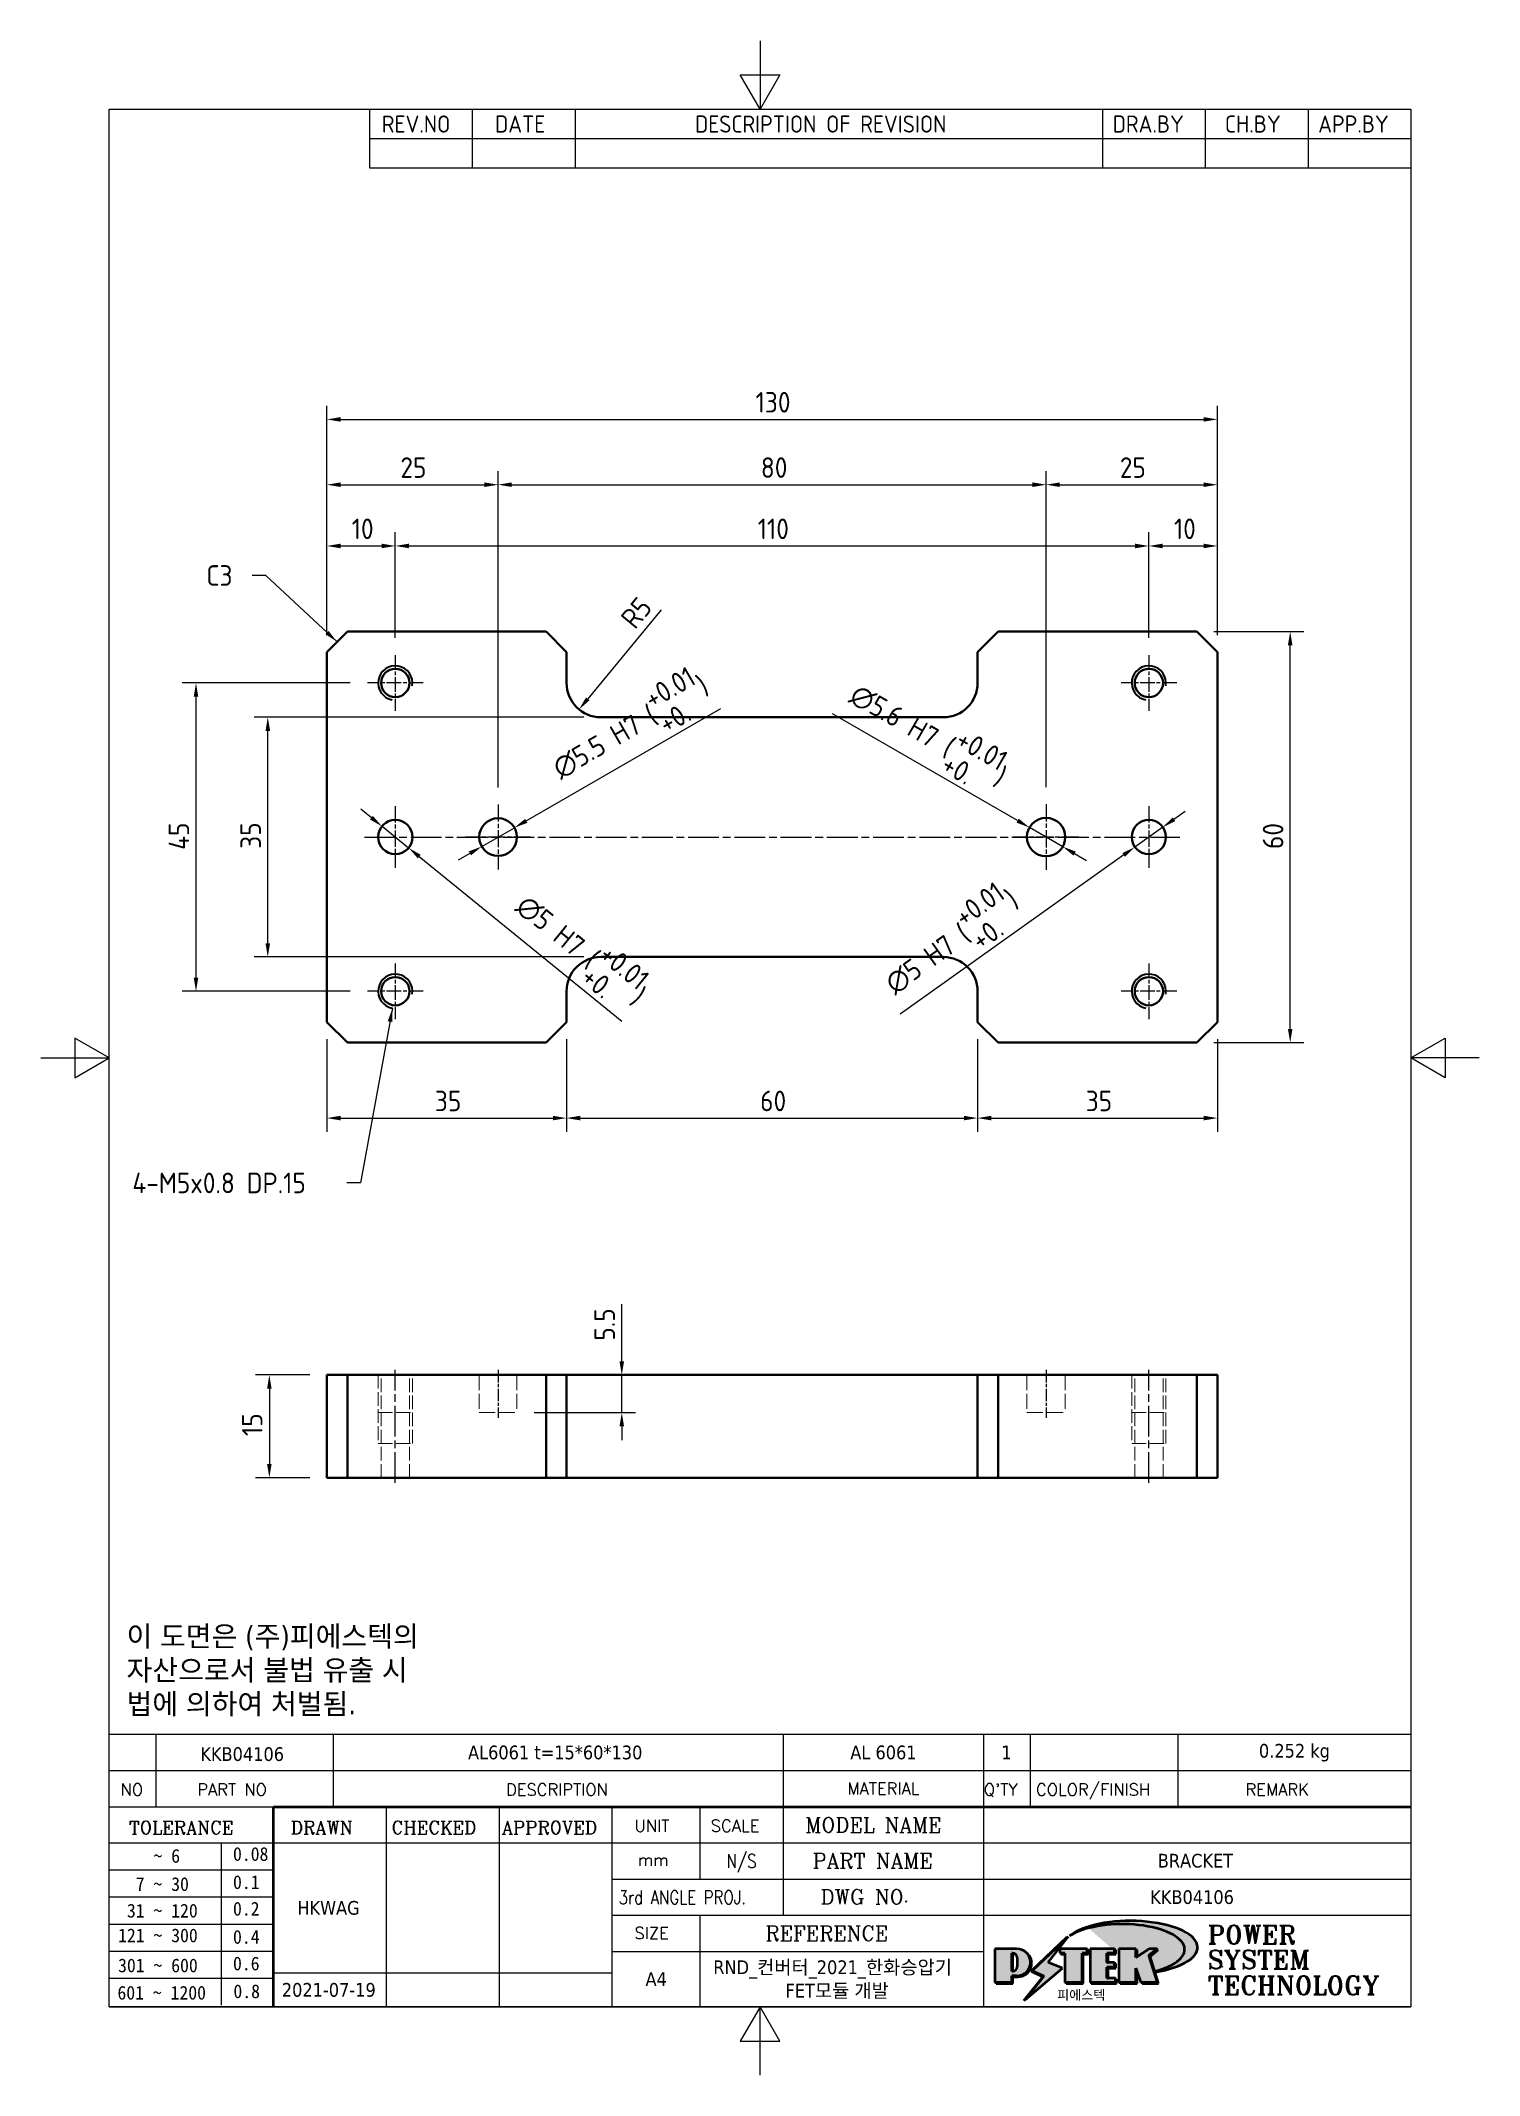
# Model space of a CAD drawing. Header units: millimetres. Extents: x 0 to 210, y 0 to 297.
import ezdxf
from ezdxf.enums import TextEntityAlignment as Align

# ---------------------------------------------------------------- set-up
doc = ezdxf.new("R2010")
doc.units = ezdxf.units.MM
doc.linetypes.add('CHAIN', pattern=[0.35429999999999995, 0.2362, -0.0295, 0.0591, -0.0295])
doc.linetypes.add('DASHED', pattern=[0.2067, 0.1654, -0.0413])
doc.layers.get('0').update_dxf_attribs({"color": 3, "lineweight": 25})
for name, color, linetype, lineweight in [('가려진 것(ISO)', 2, 'DASHED', 18), ('가시적인 것(ISO)', 3, 'Continuous', 40), ('가시적인 좁은 것(ISO)', 3, 'Continuous', 35), ('경계(ISO)', 7, 'Continuous', 25), ('기호(ISO)', 5, 'Continuous', 25), ('제목(ISO)', 5, 'Continuous', 50), ('중심 표식(ISO)', 1, 'Continuous', 25), ('중심선(ISO)', 1, 'Continuous', 25), ('치수(ISO)', 2, 'Continuous', 25), ('해치(ISO)', 7, 'Continuous', 18)]:
    doc.layers.add(name, color=color, linetype=linetype, lineweight=lineweight)
doc.styles.add('HAN_291', font='')
doc.styles.add('HAN_370', font='', dxfattribs={"width": 2})
doc.styles.add('ISO Proportiona M2B', font='isocp.shx')
doc.styles.add('RC_284', font='ROMANC.shx')
doc.styles.add('RC_287', font='ROMANC.shx')
doc.styles.add('RC_292', font='ROMANC.shx')
doc.styles.add('ROMANT_294', font='romant.shx')
doc.styles.add('문자 텍스트_PSTEK_POSCO', font='isocp.shx')
doc.styles.add('치수 텍스트_PSTEK_POSCO', font='isocp.shx')
doc.styles.add('텍스트 스타일198', font='tahoma.ttf')
doc.styles.add('텍스트 스타일333', font='ROMANC.shx', dxfattribs={"width": 0.800000011920929})
doc.styles.get('HAN_291').set_extended_font_data('GulimChe')
doc.styles.get('HAN_370').set_extended_font_data('GulimChe')
doc.dimstyles.new('치수_PSTEK_POSCO', dxfattribs={"dimtxt": 3, "dimasz": 2, "dimexe": 2, "dimexo": 2.5, "dimgap": 1, "dimtad": 1, "dimrnd": 1e-08, "dimdsep": 46, "dimtxsty": '치수 텍스트_PSTEK_POSCO', "dimcen": 0.09, "dimdle": 10, "dimclrd": 7, "dimclre": 7, "dimclrt": 2, "dimadec": 1, "dimazin": 2, "dimtfac": 1, "dimtmove": 0, "dimatfit": 3, "dimfxl": 0, "dimtolj": 1, "dimlwd": -1, "dimlwe": -1, "dimarcsym": 0})
doc.dimstyles.new('치수_PSTEK_POSCO$7', dxfattribs={"dimtxt": 3, "dimasz": 2, "dimexe": 2, "dimexo": 2.5, "dimgap": 1, "dimtad": 1, "dimrnd": 1e-08, "dimdsep": 46, "dimtxsty": '치수 텍스트_PSTEK_POSCO', "dimcen": 0.09, "dimdle": 10, "dimclrd": 7, "dimclre": 7, "dimclrt": 2, "dimadec": 1, "dimazin": 2, "dimtfac": 1, "dimtmove": 0, "dimatfit": 3, "dimfxl": 0, "dimtolj": 1, "dimlwd": -1, "dimlwe": -1, "dimarcsym": 0})

msp = doc.modelspace()

# ---------------------------------------------------------------- texts
at = {"layer": '기호(ISO)', "color": 2}
for s, insert, char_height, attachment_point, style in [('REV.NO', (49.7871163682308, 283.5831900503393), 2.5, 7, 'ISO Proportiona M2B'), ('DATE', (66.31423177283666, 283.5831900503393), 2.5, 7, 'ISO Proportiona M2B'), ('DESCRIPTION OF REVISION', (95.50702043336295, 283.5831900503393), 2.5, 7, 'ISO Proportiona M2B'), ('DRA.BY', (156.4757339553203, 283.5831900503393), 2.5, 7, 'ISO Proportiona M2B'), ('CH.BY', (172.8642915086116, 283.5831900503393), 2.5, 7, 'ISO Proportiona M2B'), ('APP.BY', (186.4777339604403, 283.5831900503393), 2.5, 7, 'ISO Proportiona M2B'), ('{C3}', (24.17648925900065, 218.9333165402618), 3.00000011920929, 4, '치수 텍스트_PSTEK_POSCO')]:
    msp.add_mtext(s, dxfattribs=dict(at, insert=insert, char_height=char_height, attachment_point=attachment_point, style=style))
at = {"layer": '기호(ISO)', "color": 2, "insert": (13.38550315191471, 130.2618379498548), "char_height": 3.00000011920929, "width": 30.30722408294678, "attachment_point": 4, "line_spacing_factor": 0.5250000357627869, "style": '치수 텍스트_PSTEK_POSCO'}
msp.add_mtext('{4-M5x0.8 DP.15}', dxfattribs=at)
at = {"layer": '기호(ISO)', "color": 7, "insert": (12.5345017592702, 58.99349659427185), "char_height": 3.00000011920929, "width": 60.84077827472761, "attachment_point": 4, "line_spacing_factor": 0.9878842234611511, "style": '문자 텍스트_PSTEK_POSCO'}
msp.add_mtext('{\\fTahoma|b0|i0;\\H3.0000;이 도면은 (주)피에스텍의\\P자산으로서 불법 유출 시 \\P법에 의하여 처벌됨.}', dxfattribs=at)

# ---------------------------------------------------------------- blocks, each defined once
blk = doc.blocks.new('경계 Default Border')
at = {"layer": '경계(ISO)', "flags": 128}
for points in [[(105, 297.0000076293945), (105, 287.0000076293945), (102.1132469177246, 292.0000076293945), (107.8867530822754, 292.0000076293945), (105, 287.0000076293945)], [(10, 10), (10, 287.0000076293945), (200, 287.0000076293945), (200, 10), (10, 10)], [(0, 148.5000038146973), (10, 148.5000038146973), (5, 151.3867473602295), (5, 145.6132507324219), (10, 148.5000038146973)], [(210, 148.5000038146973), (200, 148.5000038146973), (205, 151.3867473602295), (205, 145.6132507324219), (200, 148.5000038146973)], [(105, 0), (105, 10), (102.1132469177246, 5), (107.8867530822754, 5), (105, 10)]]:
    blk.add_lwpolyline(points, dxfattribs=at)
blk = doc.blocks.new('제목 블록 PSTEK')
for color, points in [(252, [(317.2195697678507, 17.0593801673321), (322.0326348870767, 21.62682475217465), (322.2781991042243, 21.94392121864296), (317.0471853425802, 16.97985676345368), (318.7512090904202, 16.1899260703855), (316.0018030350395, 12.71868385740789), (316.3356552234328, 13.00206718743325), (318.9235935156908, 16.2694494742633)]), (5, [(321.6183518841322, 17.4193704504104), (319.5281351041078, 18.24969419629727), (322.4505835294948, 22.02344462252142), (317.2195697678507, 17.0593801673321), (318.9235935156908, 16.2694494742633), (316.1741874603099, 12.79820726128571)]), (1, [(324.4839107253602, 19.60711530335299), (325.2419748254881, 19.60711530335299), (325.2419748254881, 20.25857663940324), (321.2266040451076, 20.25857663940324), (321.2266040451076, 19.60711530335299), (321.9846681452406, 19.60711530335299), (321.9846681452406, 15.3430047401139), (324.4839107253602, 15.3430047401139)]), (252, [(321.9846681452406, 19.60711530335299), (321.4042753185749, 19.60711530335299), (321.4042753185749, 19.45905590879572), (321.9846681452406, 19.45905590879572)]), (252, [(324.6615819988275, 19.45905590879572), (325.4196460989604, 19.45905590879572), (325.4196460989604, 20.11051724484596), (325.2419748254881, 20.11051724484596), (325.2419748254881, 19.60711530335299), (324.4839107253602, 19.60711530335299), (324.4839107253602, 15.3430047401139), (322.1623394187076, 15.3430047401139), (322.1623394187076, 15.19494534555726), (324.6615819988275, 15.19494534555726)]), (1, [(329.2277337269622, 20.25857663940324), (325.65654113025, 20.25857663940324), (325.65654113025, 15.3430047401139), (329.3580259941756, 15.3430047401139), (329.3580259941756, 15.9944660761648), (328.1137701654877, 15.9944660761648), (328.1137701654877, 17.56360607323003), (329.2277337269622, 17.56360607323003), (329.2277337269622, 18.25543873810179), (328.1137701654877, 18.25543873810179), (328.1137701654877, 19.60711530335299), (329.2277337269622, 19.60711530335299)]), (252, [(328.2914414389548, 19.45905590879572), (329.4054050004294, 19.45905590879572), (329.4054050004294, 20.11051724484596), (329.2277337269622, 20.11051724484596), (329.2277337269622, 19.60711530335299), (328.1137701654877, 19.60711530335299), (328.1137701654877, 18.25543873810179), (328.2914414389548, 18.25543873810179)]), (252, [(328.2914414389548, 17.41554667867274), (329.4054050004294, 17.41554667867274), (329.4054050004294, 18.10737934354514), (329.2277337269622, 18.10737934354514), (329.2277337269622, 17.56360607323003), (328.1137701654877, 17.56360607323003), (328.1137701654877, 15.9944660761648), (328.2914414389548, 15.9944660761648)]), (1, [(332.3312149849806, 20.25857663940324), (329.8592894925411, 20.25857663940324), (329.8592894925411, 15.3430047401139), (332.3312149849806, 15.3430047401139), (332.3312149849806, 17.4318630164523), (333.0701931098801, 15.3430047401139), (335.4855464857051, 15.3430047401139), (334.2514536401189, 19.30614745124769), (335.4379594596742, 20.25857663940324), (334.3071782107978, 20.25857663940324), (332.3312149849806, 18.99741471888304)]), (252, [(332.5088862584528, 20.1105172448466), (332.3312149849806, 20.1105172448466), (332.3312149849806, 18.99741471888368), (332.5088862584528, 19.11081371413894)]), (252, [(335.6156307331414, 20.11051724484596), (335.2535118015555, 20.11051724484596), (334.2514536401189, 19.30614745124769), (335.4855464857051, 15.3430047401139), (333.1954852176545, 15.3430047401139), (333.2478643833523, 15.19494534555726), (335.6632177591723, 15.19494534555726), (334.4291249135862, 19.15808805669106)]), (252, [(329.5356972676428, 15.8464066816075), (329.3580259941756, 15.8464066816075), (329.3580259941756, 15.3430047401139), (325.8342124037171, 15.3430047401139), (325.8342124037171, 15.19494534555726), (329.5356972676428, 15.19494534555726)]), (252, [(332.5088862584528, 16.92964231796647), (332.3312149849806, 17.43186301645164), (332.3312149849806, 15.3430047401139), (330.0369607660135, 15.3430047401139), (330.0369607660135, 15.19494534555726), (332.5088862584528, 15.19494534555726)])]:
    blk.add_hatch(color=color).paths.add_polyline_path(points)
h = blk.add_hatch(color=1)
edge = h.paths.add_edge_path(flags=0)
edge.add_line((314.2242174273352, 19.60711530335299), (314.2242174273352, 17.00126995915134))
edge.add_line((314.2242174273352, 17.00126995915134), (314.3485873187598, 17.00126995915134))
edge.add_arc((314.3485873187598, 17.6527312952023), 0.6514613360509371, 270, 360)
edge.add_line((315.0000486548106, 17.6527312952023), (315.0000486548106, 18.95565396730211))
edge.add_arc((314.3485873187598, 18.95565396730212), 0.6514613360508712, 0, 90)
edge.add_line((314.3485873187598, 19.60711530335299), (314.2242174273352, 19.60711530335299))
edge = h.paths.add_edge_path()
edge.add_arc((314.9847713324306, 18.28938669179658), 1.969189947606664, 269.9999999999959, 450)
edge.add_line((314.9847713324306, 20.25857663940318), (311.7664314776902, 20.25857663940324))
edge.add_line((311.7664314776902, 20.25857663940324), (311.7664314776902, 15.3430047401139))
edge.add_line((311.7664314776902, 15.3430047401139), (314.2242174273352, 15.3430047401139))
edge.add_line((314.2242174273352, 15.3430047401139), (314.2242174273352, 16.32019674418991))
edge.add_line((314.2242174273352, 16.32019674418991), (314.9847713324307, 16.32019674418991))
h = blk.add_hatch(color=252)
edge = h.paths.add_edge_path()
edge.add_arc((314.9847713324309, 18.28938669179657), 1.969189947606666, 270, 406.8278729790604)
edge.add_arc((315.1624426058984, 18.1413272972396), 1.969189947606962, -90, 53.560984836317004, ccw=False)
edge.add_line((315.1624426058984, 16.17213734963263), (314.4018887008024, 16.17213734963263))
edge.add_line((314.4018887008024, 16.17213734963263), (314.4018887008024, 15.19494534555726))
edge.add_line((314.4018887008024, 15.19494534555726), (311.9441027511573, 15.19494534555726))
edge.add_line((311.9441027511573, 15.19494534555726), (311.9441027511573, 15.3430047401139))
edge.add_line((311.9441027511573, 15.3430047401139), (314.2242174273352, 15.3430047401139))
edge.add_line((314.2242174273352, 15.3430047401139), (314.2242174273352, 16.32019674418991))
edge.add_line((314.2242174273352, 16.32019674418991), (314.9847713324309, 16.32019674418991))
h = blk.add_hatch(color=252)
edge = h.paths.add_edge_path()
edge.add_line((314.4018887008024, 19.45905590879572), (314.5262585922315, 19.45905590879572))
edge.add_arc((314.5262585922314, 18.80759457274939), 0.6514613360463194, 60.4189348879147, 90.00000000000318, ccw=False)
edge.add_arc((314.3485873187602, 18.95565396730057), 0.6514613360524251, 39.96992292766206, 90.00000000009999)
edge.add_line((314.3485873187591, 19.60711530335307), (314.2242174273352, 19.60711530335298))
edge.add_line((314.2242174273352, 19.60711530335299), (314.2242174273352, 17.00126995915134))
edge.add_line((314.2242174273352, 17.00126995915134), (314.3485873187591, 17.00126995915134))
edge.add_arc((314.3485873187568, 17.652731295233), 0.6514613360816299, 270.0000000002, 274.6930825552478)
edge.add_line((314.4018887008024, 17.0034541317032), (314.4018887008024, 19.45905590879572))
at = {"layer": '해치(ISO)', "true_color": 0x27d1fc}
h = blk.add_hatch(color=140, dxfattribs=at)
edge = h.paths.add_edge_path()
edge.add_ellipse((330.3660919371412, 20.15576403068321), major_axis=(9.100907360794343, 0), ratio=0.4069904968023172, start_angle=301.3098473703837, end_angle=507.7436900681698)
edge.add_ellipse((331.5340919371412, 20.4634168429492), major_axis=(-9.82350664112931, 0), ratio=0.3942600559756514, start_angle=111.51207141178469, end_angle=334.47025347086895, ccw=False)
edge.add_line((335.1363447531188, 16.8601935978785), (335.0955236905705, 16.99119398620872))
at = {"color": 180}
for p, q in [((182.475792979055, 11.79100474011392), (182.4757929790549, 51.56524660363496)), ((182.4757929790549, 51.56524660363496), (372.4757929537551, 51.56524660363496)), ((189.2651435055721, 51.56524660363496), (189.2651435055722, 41.00524660363494)), ((215.2152739891528, 41.00524660363494), (215.2152739891528, 51.56524660363496)), ((280.8758854511282, 51.56524660363496), (280.8758854511282, 41.00524660363494)), ((310.0881549537552, 51.56524660363496), (310.0881549537553, 41.00524660363494)), ((316.9044520275131, 51.56524660363496), (316.9044520275127, 41.00524660363494)), ((338.4566026226726, 51.56524660363496), (338.4566026226727, 41.00524660363494)), ((372.4757929537551, 51.56524660363496), (372.4757929537551, 11.79100474011389)), ((182.475792979055, 46.2852466036349), (372.4757929537551, 46.28524660363492)), ((182.475792979055, 41.00524660363493), (206.451475290024, 41.00524660363493)), ((222.9401812389276, 11.79100474011392), (222.9401812389276, 41.00524660363494)), ((239.4288871878316, 11.79100474011392), (239.4288871878316, 41.00524660363494)), ((255.9175931367356, 11.79100474011392), (255.9175931367356, 41.00524660363494)), ((268.6918866058747, 41.00524660363494), (268.6918866058747, 30.44524660363498)), ((280.8758854511282, 41.00524660363494), (280.8758854511282, 25.16524660363502)), ((310.088154953755, 41.00524660363494), (310.088154953755, 11.79100474011392)), ((182.475792979055, 35.72524660363497), (206.451475290024, 35.72524660363497)), ((198.8621818849491, 12.02524660363491), (198.8621818849491, 35.72524660363497)), ((206.451475290024, 35.72524660363497), (372.4757929537551, 35.72524660363497)), ((182.475792979055, 31.77524660363492), (206.451475290024, 31.77524660363492)), ((255.917593136736, 30.44524660363498), (372.4757929537552, 30.44524660363501)), ((182.475792979055, 27.82524660363487), (206.451475290024, 27.82524660363487)), ((182.475792979055, 23.87524660363505), (206.451475290024, 23.87524660363505)), ((255.9175931367359, 25.16524660363502), (372.4757929537552, 25.165246603635)), ((268.6918866058744, 25.16524660363502), (268.6918866058744, 11.79100474011392)), ((182.475792979055, 19.92524660363478), (206.451475290024, 19.92524660363478)), ((255.9175931367359, 19.88524660363481), (310.0881549537553, 19.88524660363481)), ((182.475792979055, 15.97524660363496), (206.451475290024, 15.97524660363496)), ((206.451475290024, 16.74100474011396), (255.9175931367359, 16.74100474011396)), ((182.475792979055, 11.79100474011392), (372.4757929537551, 11.79100474011389))]:
    blk.add_line(p, q, dxfattribs=at)
at = {"color": 7, "lineweight": 50}
for p, q in [((206.4514752900237, 11.79100474011392), (206.4514752900237, 41.00524660363494)), ((206.451475290024, 41.00524660363494), (372.4757929537551, 41.00524660363496))]:
    blk.add_line(p, q, dxfattribs=at)
at = {"color": 7}
for p, q in [((322.2781991042243, 21.94392121864296), (317.0471853425802, 16.97985676345368)), ((322.4505835294948, 22.02344462252142), (317.2195697678507, 17.0593801673321)), ((317.2195697678507, 17.0593801673321), (322.0326348870767, 21.62682475217465)), ((319.5281351041078, 18.24969419629727), (322.4505835294948, 22.02344462252142)), ((322.0326348870767, 21.62682475217465), (322.2781991042243, 21.94392121864296)), ((311.7664314776902, 20.25900474011391), (311.7664314776902, 15.34300474011391)), ((314.9847713324309, 20.25857663940324), (311.7664314776902, 20.25857663940324)), ((314.9847713324309, 20.25857663940324), (311.7664314776902, 20.25857663940324)), ((311.7664314776902, 20.25857663940324), (311.7664314776902, 15.3430047401139)), ((314.2242174273352, 17.00126995915134), (314.2242174273352, 19.60711530335299)), ((314.2242174273352, 19.60711530335299), (314.3485873187591, 19.60711530335299)), ((314.3485873187591, 19.60711530335299), (314.2242174273352, 19.60711530335299)), ((314.2242174273352, 19.60711530335299), (314.2242174273352, 17.00126995915134)), ((314.2242174273352, 17.00126995915134), (314.2242174273352, 19.60711530335299)), ((314.2242174273352, 19.60711530335299), (314.3485873187591, 19.60711530335299)), ((314.4018887008024, 19.45905590879572), (314.5262585922314, 19.45905590879572)), ((314.4018887008024, 17.0034541317032), (314.4018887008024, 19.45905590879572)), ((315.0000486548106, 18.95565396730275), (315.0000486548106, 17.65273129520161)), ((315.0000486548106, 18.95565396730275), (315.0000486548106, 17.65273129520161)), ((321.6183518841322, 17.4193704504104), (319.5281351041078, 18.24969419629727)), ((325.2419748254881, 20.25857663940324), (321.2266040451076, 20.25857663940324)), ((321.2266040451076, 20.25857663940324), (321.2266040451076, 19.60711530335299)), ((325.2419748254881, 20.25857663940324), (321.2266040451076, 20.25857663940324)), ((321.2266040451076, 20.25857663940324), (321.2266040451076, 19.60711530335299)), ((321.2266040451076, 19.60711530335299), (321.9846681452406, 19.60711530335299)), ((321.2266040451076, 19.60711530335299), (321.9846681452406, 19.60711530335299)), ((321.4042753185749, 19.60711530335299), (321.4042753185749, 19.45905590879572)), ((321.9846681452406, 19.60711530335299), (321.4042753185749, 19.60711530335299)), ((321.4042753185749, 19.45905590879572), (321.9846681452406, 19.45905590879572)), ((321.9846681452406, 19.60711530335299), (321.9846681452406, 15.3430047401139)), ((321.9846681452406, 19.45905590879572), (321.9846681452406, 19.60711530335299)), ((321.9846681452406, 19.60711530335299), (321.9846681452406, 15.3430047401139)), ((324.4839107253602, 19.60711530335299), (325.2419748254881, 19.60711530335299)), ((324.4839107253602, 15.3430047401139), (324.4839107253602, 19.60711530335299)), ((325.2419748254881, 19.60711530335299), (324.4839107253602, 19.60711530335299)), ((324.4839107253602, 19.60711530335299), (324.4839107253602, 15.3430047401139)), ((324.4839107253602, 19.60711530335299), (325.2419748254881, 19.60711530335299)), ((324.4839107253602, 15.3430047401139), (324.4839107253602, 19.60711530335299)), ((324.6615819988275, 19.45905590879572), (325.4196460989604, 19.45905590879572)), ((324.6615819988275, 15.19494534555726), (324.6615819988275, 19.45905590879572)), ((325.2419748254881, 19.60711530335299), (325.2419748254881, 20.25857663940324)), ((325.2419748254881, 19.60711530335299), (325.2419748254881, 20.25857663940324)), ((325.4196460989604, 20.11051724484596), (325.2419748254881, 20.11051724484596)), ((325.2419748254881, 20.11051724484596), (325.2419748254881, 19.60711530335299)), ((325.4196460989604, 19.45905590879572), (325.4196460989604, 20.11051724484596)), ((329.2277337269622, 20.25857663940324), (325.65654113025, 20.25857663940324)), ((325.65654113025, 20.25857663940324), (325.65654113025, 15.3430047401139)), ((325.65654113025, 20.25857663940324), (325.65654113025, 15.3430047401139)), ((329.2277337269622, 20.25857663940324), (325.65654113025, 20.25857663940324)), ((328.1137701654877, 18.25543873810179), (328.1137701654877, 19.60711530335299)), ((328.1137701654877, 19.60711530335299), (329.2277337269622, 19.60711530335299)), ((329.2277337269622, 19.60711530335299), (328.1137701654877, 19.60711530335299)), ((328.1137701654877, 19.60711530335299), (328.1137701654877, 18.25543873810179)), ((328.1137701654877, 18.25543873810179), (328.1137701654877, 19.60711530335299)), ((328.1137701654877, 19.60711530335299), (329.2277337269622, 19.60711530335299)), ((329.2277337269622, 18.25543873810179), (328.1137701654877, 18.25543873810179)), ((328.1137701654877, 18.25543873810179), (328.2914414389548, 18.25543873810179)), ((329.2277337269622, 18.25543873810179), (328.1137701654877, 18.25543873810179)), ((328.2914414389548, 18.25543873810179), (328.2914414389548, 19.45905590879572)), ((328.2914414389548, 19.45905590879572), (329.4054050004294, 19.45905590879572)), ((329.2277337269622, 19.60711530335299), (329.2277337269622, 20.25857663940324)), ((329.2277337269622, 19.60711530335299), (329.2277337269622, 20.25857663940324)), ((329.4054050004294, 20.11051724484596), (329.2277337269622, 20.11051724484596)), ((329.2277337269622, 20.11051724484596), (329.2277337269622, 19.60711530335299)), ((329.2277337269622, 17.56360607323003), (329.2277337269622, 18.25543873810179)), ((329.2277337269622, 17.56360607323003), (329.2277337269622, 18.25543873810179)), ((329.4054050004294, 18.10737934354514), (329.2277337269622, 18.10737934354514)), ((329.2277337269622, 18.10737934354514), (329.2277337269622, 17.56360607323003)), ((329.4054050004294, 19.45905590879572), (329.4054050004294, 20.11051724484596)), ((329.4054050004294, 17.41554667867274), (329.4054050004294, 18.10737934354514)), ((332.3312149849806, 20.25857663940324), (329.8592894925411, 20.25857663940324)), ((329.8592894925411, 20.25857663940324), (329.8592894925411, 15.3430047401139)), ((329.8592894925411, 20.25857663940324), (329.8592894925411, 15.3430047401139)), ((332.3312149849806, 20.25857663940324), (329.8592894925411, 20.25857663940324)), ((334.3071782107978, 20.25857663940324), (332.3312149849806, 18.99741471888304)), ((332.3312149849806, 18.99741471888304), (332.3312149849806, 20.25857663940324)), ((334.3071782107978, 20.25857663940324), (332.3312149849806, 18.99741471888304)), ((332.3312149849806, 18.99741471888304), (332.3312149849806, 20.25857663940324)), ((332.5088862584528, 20.1105172448466), (332.3312149849806, 20.1105172448466)), ((332.3312149849806, 20.1105172448466), (332.3312149849806, 18.99741471888368)), ((332.3312149849806, 18.99741471888368), (332.5088862584528, 19.11081371413894)), ((332.5088862584528, 19.11081371413894), (332.5088862584528, 20.1105172448466)), ((334.2514536401189, 19.30614745124769), (335.4379594596742, 20.25857663940324)), ((334.2514536401189, 19.30614745124769), (335.4379594596742, 20.25857663940324)), ((335.2535118015555, 20.11051724484596), (334.2514536401189, 19.30614745124769)), ((335.4855464857051, 15.3430047401139), (334.2514536401189, 19.30614745124769)), ((334.2514536401189, 19.30614745124769), (335.4855464857051, 15.3430047401139)), ((335.4855464857051, 15.3430047401139), (334.2514536401189, 19.30614745124769)), ((335.4379594596742, 20.25857663940324), (334.3071782107978, 20.25857663940324)), ((335.4379594596742, 20.25857663940324), (334.3071782107978, 20.25857663940324)), ((334.4291249135862, 19.15808805669104), (335.6156307331414, 20.11051724484596)), ((335.6632177591723, 15.19494534555726), (334.4291249135862, 19.15808805669104)), ((335.6156307331414, 20.11051724484596), (335.2535118015555, 20.11051724484596)), ((311.7664314776902, 15.3430047401139), (314.2242174273352, 15.3430047401139)), ((311.7664314776902, 15.3430047401139), (314.2242174273352, 15.3430047401139)), ((314.2242174273352, 15.3430047401139), (311.9441027511573, 15.3430047401139)), ((311.9441027511573, 15.3430047401139), (311.9441027511573, 15.19494534555726)), ((311.9441027511573, 15.19494534555726), (314.4018887008024, 15.19494534555726)), ((314.3485873187591, 17.00126995915134), (314.2242174273352, 17.00126995915134)), ((314.2242174273352, 17.00126995915134), (314.3485873187591, 17.00126995915134)), ((314.3485873187591, 17.00126995915134), (314.2242174273352, 17.00126995915134)), ((314.2242174273352, 16.32019674418991), (314.9847713324309, 16.32019674418991)), ((314.2242174273352, 15.3430047401139), (314.2242174273352, 16.32019674418991)), ((314.9847713324309, 16.32019674418991), (314.2242174273352, 16.32019674418991)), ((314.2242174273352, 16.32019674418991), (314.2242174273352, 15.3430047401139)), ((314.2242174273352, 16.32019674418991), (314.9847713324309, 16.32019674418991)), ((314.2242174273352, 15.3430047401139), (314.2242174273352, 16.32019674418991)), ((314.4018887008024, 16.17213734963263), (315.162442605898, 16.17213734963263)), ((314.4018887008024, 15.19494534555726), (314.4018887008024, 16.17213734963263)), ((318.7512090904202, 16.1899260703855), (316.0018030350395, 12.71868385740789)), ((316.1741874603099, 12.79820726128571), (321.6183518841322, 17.4193704504104)), ((318.9235935156908, 16.2694494742633), (316.1741874603099, 12.79820726128571)), ((316.3356552234328, 13.00206718743325), (318.9235935156908, 16.2694494742633)), ((317.0471853425802, 16.97985676345368), (318.7512090904202, 16.1899260703855)), ((318.9235935156908, 16.2694494742633), (317.2195697678507, 17.0593801673321)), ((317.2195697678507, 17.0593801673321), (318.9235935156908, 16.2694494742633)), ((321.9846681452406, 15.3430047401139), (324.4839107253602, 15.3430047401139)), ((321.9846681452406, 15.3430047401139), (324.4839107253602, 15.3430047401139)), ((324.4839107253602, 15.3430047401139), (322.1623394187076, 15.3430047401139)), ((322.1623394187076, 15.3430047401139), (322.1623394187076, 15.19494534555726)), ((322.1623394187076, 15.19494534555726), (324.6615819988275, 15.19494534555726)), ((325.65654113025, 15.3430047401139), (329.3580259941756, 15.3430047401139)), ((325.65654113025, 15.3430047401139), (329.3580259941756, 15.3430047401139)), ((329.3580259941756, 15.3430047401139), (325.8342124037171, 15.3430047401139)), ((325.8342124037171, 15.3430047401139), (325.8342124037171, 15.19494534555726)), ((325.8342124037171, 15.19494534555726), (329.5356972676428, 15.19494534555726)), ((328.1137701654877, 17.56360607323003), (329.2277337269622, 17.56360607323003)), ((328.1137701654877, 15.9944660761648), (328.1137701654877, 17.56360607323003)), ((329.2277337269622, 17.56360607323003), (328.1137701654877, 17.56360607323003)), ((328.1137701654877, 17.56360607323003), (328.1137701654877, 15.9944660761648)), ((328.1137701654877, 17.56360607323003), (329.2277337269622, 17.56360607323003)), ((328.1137701654877, 15.9944660761648), (328.1137701654877, 17.56360607323003)), ((329.3580259941756, 15.9944660761648), (328.1137701654877, 15.9944660761648)), ((328.1137701654877, 15.9944660761648), (328.2914414389548, 15.9944660761648)), ((329.3580259941756, 15.9944660761648), (328.1137701654877, 15.9944660761648)), ((328.2914414389548, 15.9944660761648), (328.2914414389548, 17.41554667867274)), ((328.2914414389548, 17.41554667867274), (329.4054050004294, 17.41554667867274)), ((329.3580259941756, 15.3430047401139), (329.3580259941756, 15.9944660761648)), ((329.3580259941756, 15.3430047401139), (329.3580259941756, 15.9944660761648)), ((329.5356972676428, 15.8464066816075), (329.3580259941756, 15.8464066816075)), ((329.3580259941756, 15.8464066816075), (329.3580259941756, 15.3430047401139)), ((329.5356972676428, 15.19494534555726), (329.5356972676428, 15.8464066816075)), ((329.8592894925411, 15.3430047401139), (332.3312149849806, 15.3430047401139)), ((329.8592894925411, 15.3430047401139), (332.3312149849806, 15.3430047401139)), ((332.3312149849806, 15.3430047401139), (330.0369607660135, 15.3430047401139)), ((330.0369607660135, 15.3430047401139), (330.0369607660135, 15.19494534555726)), ((330.0369607660135, 15.19494534555726), (332.5088862584528, 15.19494534555726)), ((332.3312149849806, 17.4318630164523), (333.0701931098801, 15.3430047401139)), ((332.3312149849806, 15.3430047401139), (332.3312149849806, 17.4318630164523)), ((332.5088862584528, 16.92964231796647), (332.3312149849806, 17.43186301645164)), ((332.3312149849806, 17.43186301645164), (332.3312149849806, 15.3430047401139)), ((332.3312149849806, 17.4318630164523), (333.0701931098801, 15.3430047401139)), ((332.3312149849806, 15.3430047401139), (332.3312149849806, 17.4318630164523)), ((332.5088862584528, 15.19494534555726), (332.5088862584528, 16.92964231796647)), ((333.0701931098801, 15.3430047401139), (335.4855464857051, 15.3430047401139)), ((333.0701931098801, 15.3430047401139), (335.4855464857051, 15.3430047401139)), ((335.4855464857051, 15.3430047401139), (333.1954852176545, 15.3430047401139)), ((333.1954852176545, 15.3430047401139), (333.2478643833523, 15.19494534555726)), ((333.2478643833523, 15.19494534555726), (335.6632177591723, 15.19494534555726)), ((345.0447381189468, 17.50375595811051), (344.9867755289346, 17.689895936919)), ((316.0018030350395, 12.71868385740789), (316.3356552234328, 13.00206718743325))]:
    blk.add_line(p, q, dxfattribs=at)
at = {"color": 5}
for p, q in [((322.4505835294948, 22.02344462252142), (317.2195697678507, 17.0593801673321)), ((319.5281351041078, 18.24969419629727), (322.4505835294948, 22.02344462252142)), ((321.6183518841322, 17.4193704504104), (319.5281351041078, 18.24969419629727)), ((316.1741874603099, 12.79820726128571), (321.6183518841322, 17.4193704504104)), ((318.9235935156908, 16.2694494742633), (316.1741874603099, 12.79820726128571)), ((317.2195697678507, 17.0593801673321), (318.9235935156908, 16.2694494742633))]:
    blk.add_line(p, q, dxfattribs=at)
at = {"color": 1}
for p, q in [((314.9847713324309, 20.25857663940324), (311.7664314776902, 20.25857663940324)), ((311.7664314776902, 20.25857663940324), (311.7664314776902, 15.3430047401139)), ((314.2242174273352, 17.00126995915134), (314.2242174273352, 19.60711530335299)), ((314.2242174273352, 19.60711530335299), (314.3485873187591, 19.60711530335299)), ((315.0000486548106, 18.95565396730275), (315.0000486548106, 17.65273129520161)), ((325.2419748254881, 20.25857663940324), (321.2266040451076, 20.25857663940324)), ((321.2266040451076, 20.25857663940324), (321.2266040451076, 19.60711530335299)), ((321.2266040451076, 19.60711530335299), (321.9846681452406, 19.60711530335299)), ((321.9846681452406, 19.60711530335299), (321.9846681452406, 15.3430047401139)), ((324.4839107253602, 19.60711530335299), (325.2419748254881, 19.60711530335299)), ((324.4839107253602, 15.3430047401139), (324.4839107253602, 19.60711530335299)), ((325.2419748254881, 19.60711530335299), (325.2419748254881, 20.25857663940324)), ((329.2277337269622, 20.25857663940324), (325.65654113025, 20.25857663940324)), ((325.65654113025, 20.25857663940324), (325.65654113025, 15.3430047401139)), ((328.1137701654877, 18.25543873810179), (328.1137701654877, 19.60711530335299)), ((328.1137701654877, 19.60711530335299), (329.2277337269622, 19.60711530335299)), ((329.2277337269622, 18.25543873810179), (328.1137701654877, 18.25543873810179)), ((329.2277337269622, 19.60711530335299), (329.2277337269622, 20.25857663940324)), ((329.2277337269622, 17.56360607323003), (329.2277337269622, 18.25543873810179)), ((332.3312149849806, 20.25857663940324), (329.8592894925411, 20.25857663940324)), ((329.8592894925411, 20.25857663940324), (329.8592894925411, 15.3430047401139)), ((334.3071782107978, 20.25857663940324), (332.3312149849806, 18.99741471888304)), ((332.3312149849806, 18.99741471888304), (332.3312149849806, 20.25857663940324)), ((334.2514536401189, 19.30614745124769), (335.4379594596742, 20.25857663940324)), ((335.4855464857051, 15.3430047401139), (334.2514536401189, 19.30614745124769)), ((335.4379594596742, 20.25857663940324), (334.3071782107978, 20.25857663940324)), ((311.7664314776902, 15.3430047401139), (314.2242174273352, 15.3430047401139)), ((314.3485873187591, 17.00126995915134), (314.2242174273352, 17.00126995915134)), ((314.2242174273352, 16.32019674418991), (314.9847713324309, 16.32019674418991)), ((314.2242174273352, 15.3430047401139), (314.2242174273352, 16.32019674418991)), ((321.9846681452406, 15.3430047401139), (324.4839107253602, 15.3430047401139)), ((325.65654113025, 15.3430047401139), (329.3580259941756, 15.3430047401139)), ((328.1137701654877, 17.56360607323003), (329.2277337269622, 17.56360607323003)), ((328.1137701654877, 15.9944660761648), (328.1137701654877, 17.56360607323003)), ((329.3580259941756, 15.9944660761648), (328.1137701654877, 15.9944660761648)), ((329.3580259941756, 15.3430047401139), (329.3580259941756, 15.9944660761648)), ((329.8592894925411, 15.3430047401139), (332.3312149849806, 15.3430047401139)), ((332.3312149849806, 17.4318630164523), (333.0701931098801, 15.3430047401139)), ((332.3312149849806, 15.3430047401139), (332.3312149849806, 17.4318630164523)), ((333.0701931098801, 15.3430047401139), (335.4855464857051, 15.3430047401139))]:
    blk.add_line(p, q, dxfattribs=at)
at = {"color": 7}
for centre, radius, start, end in [((314.3485873187598, 18.95565396730211), 0.6514613360508712, 0, 90), ((314.3485873187602, 18.95565396730057), 0.6514613360524251, 39.96992292766117, 90), ((314.3485873187598, 18.95565396730212), 0.6514613360508712, 0, 90), ((314.5262585922314, 18.80759457274939), 0.6514613360463193, 60.41893488791137, 90), ((314.9847713324309, 18.28938669179658), 1.969189947606665, 270, 90), ((314.9847713324309, 18.28938669179658), 1.969189947606665, 270, 90), ((314.9847713324307, 18.2893866917965), 1.969189947606594, 270, 46.82787297909833), ((315.1624426058984, 18.1413272972396), 1.969189947606961, 270, 53.56098483636067), ((314.3485873187597, 17.65273129520228), 0.6514613360509381, 270, 0), ((314.3485873187598, 17.6527312952023), 0.6514613360509381, 270, 0), ((314.3485873187568, 17.652731295233), 0.6514613360816299, 270, 274.6930825552478)]:
    blk.add_arc(centre, radius, start, end, dxfattribs=at)
at = {"color": 1}
for centre, radius, start, end in [((314.3485873187598, 18.95565396730211), 0.6514613360508712, 0, 90), ((314.9847713324309, 18.28938669179657), 1.969189947606665, 270, 90), ((314.3485873187598, 17.6527312952023), 0.6514613360509381, 270, 0)]:
    blk.add_arc(centre, radius, start, end, dxfattribs=at)
at = {"layer": '제목(ISO)', "lineweight": 18}
blk.add_line((182.475792979055, 35.72500474011393), (182.475792979055, 11.79100474011392), dxfattribs=at)
at = {"layer": '제목(ISO)'}
for p, q in [((322.2781991042243, 21.94392121864296), (317.0471853425802, 16.97985676345368)), ((322.4505835294948, 22.02344462252142), (317.2195697678507, 17.0593801673321)), ((317.2195697678507, 17.0593801673321), (322.0326348870767, 21.62682475217465)), ((319.5281351041078, 18.24969419629727), (322.4505835294948, 22.02344462252142)), ((322.0326348870767, 21.62682475217465), (322.2781991042243, 21.94392121864296)), ((314.9847713324306, 20.25857663940324), (311.7664314776902, 20.25857663940324)), ((311.7664314776902, 20.25857663940324), (311.7664314776902, 15.3430047401139)), ((314.2242174273352, 17.00126995915134), (314.2242174273352, 19.60711530335299)), ((314.2242174273352, 19.60711530335299), (314.3485873187598, 19.60711530335299)), ((314.3485873187591, 19.60711530335299), (314.2242174273352, 19.60711530335299)), ((314.2242174273352, 19.60711530335299), (314.2242174273352, 17.00126995915134)), ((314.4018887008024, 19.45905590879572), (314.5262585922314, 19.45905590879572)), ((314.4018887008024, 17.0034541317032), (314.4018887008024, 19.45905590879572)), ((315.0000486548106, 18.95565396730211), (315.0000486548106, 17.6527312952023)), ((321.6183518841322, 17.4193704504104), (319.5281351041078, 18.24969419629727)), ((325.2419748254881, 20.25857663940324), (321.2266040451076, 20.25857663940324)), ((321.2266040451076, 20.25857663940324), (321.2266040451076, 19.60711530335299)), ((321.2266040451076, 19.60711530335299), (321.9846681452406, 19.60711530335299)), ((321.9846681452406, 19.60711530335299), (321.4042753185749, 19.60711530335299)), ((321.4042753185749, 19.60711530335299), (321.4042753185749, 19.45905590879572)), ((321.4042753185749, 19.45905590879572), (321.9846681452406, 19.45905590879572)), ((321.9846681452406, 19.60711530335299), (321.9846681452406, 15.3430047401139)), ((321.9846681452406, 19.45905590879572), (321.9846681452406, 19.60711530335299)), ((324.4839107253602, 19.60711530335299), (325.2419748254881, 19.60711530335299)), ((324.4839107253602, 15.3430047401139), (324.4839107253602, 19.60711530335299)), ((325.2419748254881, 19.60711530335299), (324.4839107253602, 19.60711530335299)), ((324.4839107253602, 19.60711530335299), (324.4839107253602, 15.3430047401139)), ((324.6615819988275, 19.45905590879572), (325.4196460989604, 19.45905590879572)), ((324.6615819988275, 15.19494534555726), (324.6615819988275, 19.45905590879572)), ((325.2419748254881, 19.60711530335299), (325.2419748254881, 20.25857663940324)), ((325.4196460989604, 20.11051724484596), (325.2419748254881, 20.11051724484596)), ((325.2419748254881, 20.11051724484596), (325.2419748254881, 19.60711530335299)), ((325.4196460989604, 19.45905590879572), (325.4196460989604, 20.11051724484596)), ((329.2277337269622, 20.25857663940324), (325.65654113025, 20.25857663940324)), ((325.65654113025, 20.25857663940324), (325.65654113025, 15.3430047401139)), ((328.1137701654877, 18.25543873810179), (328.1137701654877, 19.60711530335299)), ((328.1137701654877, 19.60711530335299), (329.2277337269622, 19.60711530335299)), ((329.2277337269622, 19.60711530335299), (328.1137701654877, 19.60711530335299)), ((328.1137701654877, 19.60711530335299), (328.1137701654877, 18.25543873810179)), ((329.2277337269622, 18.25543873810179), (328.1137701654877, 18.25543873810179)), ((328.1137701654877, 18.25543873810179), (328.2914414389548, 18.25543873810179)), ((328.2914414389548, 19.45905590879572), (329.4054050004294, 19.45905590879572)), ((328.2914414389548, 18.25543873810179), (328.2914414389548, 19.45905590879572)), ((329.2277337269622, 19.60711530335299), (329.2277337269622, 20.25857663940324)), ((329.4054050004294, 20.11051724484596), (329.2277337269622, 20.11051724484596)), ((329.2277337269622, 20.11051724484596), (329.2277337269622, 19.60711530335299)), ((329.2277337269622, 17.56360607323003), (329.2277337269622, 18.25543873810179)), ((329.4054050004294, 18.10737934354514), (329.2277337269622, 18.10737934354514)), ((329.2277337269622, 18.10737934354514), (329.2277337269622, 17.56360607323003)), ((329.4054050004294, 19.45905590879572), (329.4054050004294, 20.11051724484596)), ((329.4054050004294, 17.41554667867274), (329.4054050004294, 18.10737934354514)), ((332.3312149849806, 20.25857663940324), (329.8592894925411, 20.25857663940324)), ((329.8592894925411, 20.25857663940324), (329.8592894925411, 15.3430047401139)), ((334.3071782107978, 20.25857663940324), (332.3312149849806, 18.99741471888304)), ((332.3312149849806, 18.99741471888304), (332.3312149849806, 20.25857663940324)), ((332.5088862584528, 20.1105172448466), (332.3312149849806, 20.1105172448466)), ((332.3312149849806, 20.1105172448466), (332.3312149849806, 18.99741471888368)), ((332.3312149849806, 18.99741471888368), (332.5088862584528, 19.11081371413894)), ((332.5088862584528, 19.11081371413894), (332.5088862584528, 20.1105172448466)), ((334.2514536401189, 19.30614745124769), (335.4379594596742, 20.25857663940324)), ((335.2535118015555, 20.11051724484596), (334.2514536401189, 19.30614745124769)), ((335.4855464857051, 15.3430047401139), (334.2514536401189, 19.30614745124769)), ((334.2514536401189, 19.30614745124769), (335.4855464857051, 15.3430047401139)), ((335.4379594596742, 20.25857663940324), (334.3071782107978, 20.25857663940324)), ((334.4291249135862, 19.15808805669106), (335.6156307331414, 20.11051724484596)), ((335.6632177591723, 15.19494534555726), (334.4291249135862, 19.15808805669106)), ((335.6156307331414, 20.11051724484596), (335.2535118015555, 20.11051724484596)), ((311.7664314776902, 15.3430047401139), (314.2242174273352, 15.3430047401139)), ((314.2242174273352, 15.3430047401139), (311.9441027511573, 15.3430047401139)), ((311.9441027511573, 15.3430047401139), (311.9441027511573, 15.19494534555726)), ((311.9441027511573, 15.19494534555726), (314.4018887008024, 15.19494534555726)), ((314.3485873187598, 17.00126995915134), (314.2242174273352, 17.00126995915134)), ((314.2242174273352, 17.00126995915134), (314.3485873187591, 17.00126995915134)), ((314.2242174273352, 15.3430047401139), (314.2242174273352, 16.32019674418991)), ((314.2242174273352, 16.32019674418991), (314.9847713324307, 16.32019674418991)), ((314.9847713324309, 16.32019674418991), (314.2242174273352, 16.32019674418991)), ((314.2242174273352, 16.32019674418991), (314.2242174273352, 15.3430047401139)), ((314.4018887008024, 15.19494534555726), (314.4018887008024, 16.17213734963263)), ((314.4018887008024, 16.17213734963263), (315.1624426058984, 16.17213734963263)), ((318.7512090904202, 16.1899260703855), (316.0018030350395, 12.71868385740789)), ((316.1741874603099, 12.79820726128571), (321.6183518841322, 17.4193704504104)), ((318.9235935156908, 16.2694494742633), (316.1741874603099, 12.79820726128571)), ((316.3356552234328, 13.00206718743325), (318.9235935156908, 16.2694494742633)), ((317.0471853425802, 16.97985676345368), (318.7512090904202, 16.1899260703855)), ((317.2195697678507, 17.0593801673321), (318.9235935156908, 16.2694494742633)), ((318.9235935156908, 16.2694494742633), (317.2195697678507, 17.0593801673321)), ((321.9846681452406, 15.3430047401139), (324.4839107253602, 15.3430047401139)), ((324.4839107253602, 15.3430047401139), (322.1623394187076, 15.3430047401139)), ((322.1623394187076, 15.3430047401139), (322.1623394187076, 15.19494534555726)), ((322.1623394187076, 15.19494534555726), (324.6615819988275, 15.19494534555726)), ((325.65654113025, 15.3430047401139), (329.3580259941756, 15.3430047401139)), ((329.3580259941756, 15.3430047401139), (325.8342124037171, 15.3430047401139)), ((325.8342124037171, 15.3430047401139), (325.8342124037171, 15.19494534555726)), ((325.8342124037171, 15.19494534555726), (329.5356972676428, 15.19494534555726)), ((328.1137701654877, 15.9944660761648), (328.1137701654877, 17.56360607323003)), ((328.1137701654877, 17.56360607323003), (329.2277337269622, 17.56360607323003)), ((329.2277337269622, 17.56360607323003), (328.1137701654877, 17.56360607323003)), ((328.1137701654877, 17.56360607323003), (328.1137701654877, 15.9944660761648)), ((329.3580259941756, 15.9944660761648), (328.1137701654877, 15.9944660761648)), ((328.1137701654877, 15.9944660761648), (328.2914414389548, 15.9944660761648)), ((328.2914414389548, 17.41554667867274), (329.4054050004294, 17.41554667867274)), ((328.2914414389548, 15.9944660761648), (328.2914414389548, 17.41554667867274)), ((329.3580259941756, 15.3430047401139), (329.3580259941756, 15.9944660761648)), ((329.5356972676428, 15.8464066816075), (329.3580259941756, 15.8464066816075)), ((329.3580259941756, 15.8464066816075), (329.3580259941756, 15.3430047401139)), ((329.5356972676428, 15.19494534555726), (329.5356972676428, 15.8464066816075)), ((329.8592894925411, 15.3430047401139), (332.3312149849806, 15.3430047401139)), ((332.3312149849806, 15.3430047401139), (330.0369607660135, 15.3430047401139)), ((330.0369607660135, 15.3430047401139), (330.0369607660135, 15.19494534555726)), ((330.0369607660135, 15.19494534555726), (332.5088862584528, 15.19494534555726)), ((332.3312149849806, 15.3430047401139), (332.3312149849806, 17.4318630164523)), ((332.3312149849806, 17.4318630164523), (333.0701931098801, 15.3430047401139)), ((332.5088862584528, 16.92964231796647), (332.3312149849806, 17.43186301645164)), ((332.3312149849806, 17.43186301645164), (332.3312149849806, 15.3430047401139)), ((332.5088862584528, 15.19494534555726), (332.5088862584528, 16.92964231796647)), ((333.0701931098801, 15.3430047401139), (335.4855464857051, 15.3430047401139)), ((335.4855464857051, 15.3430047401139), (333.1954852176545, 15.3430047401139)), ((333.1954852176545, 15.3430047401139), (333.2478643833523, 15.19494534555726)), ((333.2478643833523, 15.19494534555726), (335.6632177591723, 15.19494534555726)), ((316.0018030350395, 12.71868385740789), (316.3356552234328, 13.00206718743325))]:
    blk.add_line(p, q, dxfattribs=at)
at = {"layer": '제목(ISO)', "color": 4}
blk.add_line((335.1363447531188, 16.8601935978785), (335.0955236905705, 16.99119398620872), dxfattribs=at)
at = {"layer": '제목(ISO)'}
for centre, radius, start, end in [((314.3485873187598, 18.95565396730212), 0.6514613360508712, 0, 90), ((314.3485873187602, 18.95565396730057), 0.6514613360524251, 39.96992292766117, 90), ((314.5262585922314, 18.80759457274939), 0.6514613360463193, 60.41893488791137, 90), ((314.9847713324306, 18.28938669179658), 1.969189947606664, 46.82787297909431, 90), ((314.9847713324307, 18.2893866917965), 1.969189947606594, 270, 46.82787297909833), ((314.9847713324309, 18.28938669179657), 1.969189947606666, 270, 46.8278729790603), ((315.1624426058984, 18.1413272972396), 1.969189947606962, 270, 53.56098483631701), ((314.3485873187598, 17.6527312952023), 0.6514613360509371, 270, 0), ((314.3485873187568, 17.652731295233), 0.6514613360816299, 270, 274.6930825552478)]:
    blk.add_arc(centre, radius, start, end, dxfattribs=at)
at = {"layer": '제목(ISO)', "color": 4}
for centre, major_axis, ratio, start_param, end_param in [((331.5340919371412, 20.4634168429492), (9.82350664112931, 0), 0.3942600559756514, 5.087845455444478, 8.97919982663645), ((330.3660919371412, 20.15576403068321), (9.100907360794343, 0), 0.4069904968023172, 5.258848905294775, 8.861799147915196)]:
    blk.add_ellipse(centre, major_axis=major_axis, ratio=ratio, start_param=start_param, end_param=end_param, dxfattribs=at)
at = {"color": 2}
for s, height, style, p in [('COLOR/FINISH', 1.742399930953979, 'RC_284', (317.7725341324144, 42.62317362549192)), ('NO', 1.742399930953979, 'RC_284', (184.135398793432, 42.62317362549192)), ('PART NO', 1.742399930953979, 'RC_284', (195.3359407378685, 42.62317362549192)), ('DESCRIPTION', 1.742399930953979, 'RC_284', (240.4025565652523, 42.62317362549192)), ("Q'TY", 1.742399930953979, 'RC_284', (310.1440786515383, 42.62317362549192)), ('REMARK', 1.742399930953979, 'RC_284', (348.346649953877, 42.62317362549192)), (' TOLERANCE', 1.899999976158142, 'RC_287', (184.0872874387979, 37.00893196870329)), ('DRAWN', 1.899999976158142, 'RC_287', (208.9766620976279, 37.00893196870329)), ('CHECKED', 1.899999976158142, 'RC_287', (223.6856844514997, 37.00893196870329)), ('APPROVED', 1.899999976158142, 'RC_287', (239.7795453577791, 37.00893196870329)), ('UNIT', 1.742399930953979, 'RC_284', (259.1652673287452, 37.34317362549218)), ('SCALE', 1.742399930953979, 'RC_284', (270.2934779252897, 37.34317362549218)), ('MODEL NAME', 2.178000062704086, 'RC_292', (284.096330289083, 37.25462520371384)), ('    ~ 6', 2.000000029802322, 'HAN_291', (183.7721304966814, 32.8176515608431)), ('0.08', 2.000000029802322, 'HAN_291', (200.5467345600617, 33.09873600004101)), ('mm', 1.742399930953979, 'RC_284', (259.6505418159997, 32.3543089683787)), ('PART NAME', 2.178000062704086, 'RC_292', (285.1416959765849, 32.03045329421792)), ('  7 ~ 30', 2.000000029802322, 'HAN_291', (183.7721304966814, 28.70538114822415)), ('0.1', 2.000000029802322, 'HAN_291', (200.5467345600617, 28.98646558742206)), (' 31 ~ 120', 2.000000029802322, 'HAN_291', (183.7721304966814, 24.82628181916237)), ('0.2', 2.000000029802322, 'HAN_291', (200.5467345600617, 25.10736625836028)), (' DWG NO.', 2.178000062704086, 'RC_292', (284.8124284083233, 26.75045329421772)), ('121 ~ 300', 2.000000029802322, 'HAN_291', (183.7721304966814, 21.21401206133254)), ('0.4', 2.000000029802322, 'HAN_291', (200.5467345600617, 20.99509650053045)), ('SIZE', 1.742399930953979, 'RC_284', (259.1652673287452, 21.69497768947366)), ('REFERENCE', 2.178000062704086, 'RC_292', (278.2741065029841, 21.43214925458022)), ('301 ~ 600', 2.000000029802322, 'HAN_291', (183.7721304966814, 16.83491273227077)), ('0.6', 2.000000029802322, 'HAN_291', (200.5467345600617, 17.11599717146868)), ('0.8', 2.000000029802322, 'HAN_291', (200.6097246063884, 13.05732192299702)), ('601 ~ 1200', 2.000000029802322, 'HAN_291', (183.6802025156883, 12.84759660881125))]:
    blk.add_text(s, height=height, dxfattribs=dict(at, style=style)).set_placement(p)
at = {"color": 2, "style": 'RC_284'}
blk.add_text('MATERIAL', height=1.742399930953979, dxfattribs=at).set_placement((295.4820202024417, 43.64524660363492), align=Align.MIDDLE_CENTER)
at = {"color": 7, "style": '텍스트 스타일333', "width": 0.7999999523162842}
blk.add_text('N/S', height=2.000000029802322, dxfattribs=at).set_placement((274.7838860285014, 33.08524660363496), align=Align.MIDDLE_CENTER)
at = {"color": 2, "style": '텍스트 스타일333', "width": 0.7999999523162842}
blk.add_text('3rd ANGLE PROJ.', height=2.000000029802322, dxfattribs=at).set_placement((256.8430306642954, 26.76148381654429))
at = {"color": 7, "style": 'ROMANT_294'}
for s, p in [('POWER', (342.82727231297, 20.97115304607566)), ('SYSTEM', (342.82727231297, 17.3284636719184)), ('TECHNOLOGY', (342.82727231297, 13.57194088644453))]:
    blk.add_text(s, height=2.700000107288361, dxfattribs=at).set_placement(p)
at = {"color": 7, "insert": (320.8519732224835, 14.21236326823155), "char_height": 1.400000005960464, "attachment_point": 1, "line_spacing_factor": 0.3319999873638153, "style": 'HAN_370'}
blk.add_mtext('\\fHY견고딕|b0|i0;\\H1.4000;피에스텍', dxfattribs=at)
at = {"layer": '제목(ISO)', "color": 7, "style": '텍스트 스타일198'}
for tag, p in [('부품_번호_001', (195.7796271768968, 47.68071419841495)), ('설명_001', (234.854322774618, 47.92245856837096)), ('재질_001', (290.6512612630799, 47.92591818687281)), ("3._Q'TY_001", (312.7051684940307, 47.92188863680521)), ('질량\\P3;_001', (350.3046145979153, 48.1643332325385)), ('제목_001', (335.5349605824892, 32.12134217035067)), ('설계자_001', (209.9396160013646, 25.23446884679021)), ('부품_번호_001', (334.4388674301287, 26.80591818687283)), ('프로젝트_001', (270.6516171178799, 16.56870712713858)), ('작성_날짜_001', (207.6736656800234, 13.26600473167383)), ('시트_크기_001', (260.7634369704525, 14.8381256569732)), ('프로젝트_002', (281.2008565158372, 13.14482788848707))]:
    blk.add_attdef(tag, p, '', height=2.000000029802322, dxfattribs=at)
for tag, p in [('4._COLOR', (327.6805273250926, 48.92524660363493)), ('1._MODEL_NAME', (341.233897335037, 38.36524660363497)), ('점검자', (231.1845342133799, 26.23312567187446)), ('엔지니어링_승인자', (247.673240162284, 26.23312567187446)), ('점검_날짜', (231.1845342133799, 14.26600474011394)), ('엔지니어링_승인_날짜', (247.6732401622839, 14.26600474011394))]:
    blk.add_attdef(tag, text='', height=2.000000029802322, dxfattribs=at).set_placement(p, align=Align.MIDDLE_CENTER)
blk = doc.blocks.new('*D21')
at = {"layer": 'Defpoints', "color": 0, "transparency": 16777216}
for p in [(51.76410297033789, 223.2451032811798), (41.76410297033789, 207.7451032811798), (51.76410297033789, 207.3121032811798)]:
    blk.add_point(p, dxfattribs=at)
at = {"layer": '치수(ISO)', "color": 7, "transparency": 16777216}
for p, q in [((41.76410297033789, 210.2451032811798), (41.76410297033789, 225.2451032811798)), ((43.76410297033789, 223.2451032811798), (49.76410297033789, 223.2451032811798)), ((51.76410297033789, 209.8121032811798), (51.76410297033789, 225.2451032811798))]:
    blk.add_line(p, q, dxfattribs=at)
for points in [[(43.76410297033789, 223.5784366145132), (43.76410297033789, 222.9117699478465), (41.76410297033789, 223.2451032811798)], [(49.76410297033789, 223.5784366145132), (49.76410297033789, 222.9117699478465), (51.76410297033789, 223.2451032811798)]]:
    blk.add_solid(points, dxfattribs=at)
at = {"layer": '치수(ISO)', "color": 2, "transparency": 16777216, "insert": (45.40292186797569, 225.7451032811798), "char_height": 3, "attachment_point": 4, "style": '치수 텍스트_PSTEK_POSCO'}
blk.add_mtext('\\A1;10', dxfattribs=at)
blk = doc.blocks.new('*D22')
at = {"layer": 'Defpoints', "color": 0, "transparency": 16777216}
for p in [(161.7641029703379, 223.2451032811798), (51.76410297033789, 207.3121032811798), (161.7641029703379, 207.3121032811798)]:
    blk.add_point(p, dxfattribs=at)
at = {"layer": '치수(ISO)', "color": 7, "transparency": 16777216}
for p, q in [((51.76410297033789, 209.8121032811798), (51.76410297033789, 225.2451032811798)), ((53.76410297033789, 223.2451032811798), (159.7641029703379, 223.2451032811798)), ((161.7641029703379, 209.8121032811798), (161.7641029703379, 225.2451032811798))]:
    blk.add_line(p, q, dxfattribs=at)
for points in [[(53.76410297033789, 223.5784366145132), (53.76410297033789, 222.9117699478465), (51.76410297033789, 223.2451032811798)], [(159.7641029703379, 223.5784366145132), (159.7641029703379, 222.9117699478465), (161.7641029703379, 223.2451032811798)]]:
    blk.add_solid(points, dxfattribs=at)
at = {"layer": '치수(ISO)', "color": 2, "transparency": 16777216, "insert": (104.6729218679757, 225.7451032811798), "char_height": 3, "attachment_point": 4, "style": '치수 텍스트_PSTEK_POSCO'}
blk.add_mtext('\\A1;110', dxfattribs=at)
blk = doc.blocks.new('*D23')
at = {"layer": 'Defpoints', "color": 0, "transparency": 16777216}
for p in [(171.7641029703379, 223.2451032811798), (161.7641029703379, 207.3121032811798), (171.7641029703379, 207.7451032811798)]:
    blk.add_point(p, dxfattribs=at)
at = {"layer": '치수(ISO)', "color": 7, "transparency": 16777216}
for p, q in [((161.7641029703379, 209.8121032811798), (161.7641029703379, 225.2451032811798)), ((163.7641029703379, 223.2451032811798), (169.7641029703379, 223.2451032811798)), ((171.7641029703379, 210.2451032811798), (171.7641029703379, 225.2451032811798))]:
    blk.add_line(p, q, dxfattribs=at)
for points in [[(163.7641029703379, 223.5784366145132), (163.7641029703379, 222.9117699478465), (161.7641029703379, 223.2451032811798)], [(169.7641029703379, 223.5784366145132), (169.7641029703379, 222.9117699478465), (171.7641029703379, 223.2451032811798)]]:
    blk.add_solid(points, dxfattribs=at)
at = {"layer": '치수(ISO)', "color": 2, "transparency": 16777216, "insert": (165.4229218679757, 225.7451032811798), "char_height": 3, "attachment_point": 4, "style": '치수 텍스트_PSTEK_POSCO'}
blk.add_mtext('\\A1;10', dxfattribs=at)
blk = doc.blocks.new('*D24')
at = {"layer": 'Defpoints', "color": 0, "transparency": 16777216}
for p in [(66.76410297033789, 232.1863736720969), (41.76410297033789, 207.7451032811798), (66.76410297033789, 185.4951032811799)]:
    blk.add_point(p, dxfattribs=at)
at = {"layer": '치수(ISO)', "color": 7, "transparency": 16777216}
for p, q in [((41.76410297033789, 210.2451032811798), (41.76410297033789, 234.1863736720969)), ((43.76410297033789, 232.1863736720969), (64.76410297033789, 232.1863736720969)), ((66.76410297033789, 187.9951032811799), (66.76410297033789, 234.1863736720969))]:
    blk.add_line(p, q, dxfattribs=at)
for points in [[(43.76410297033789, 232.5197070054303), (43.76410297033789, 231.8530403387636), (41.76410297033789, 232.1863736720969)], [(64.76410297033789, 232.5197070054303), (64.76410297033789, 231.8530403387636), (66.76410297033789, 232.1863736720969)]]:
    blk.add_solid(points, dxfattribs=at)
at = {"layer": '치수(ISO)', "color": 2, "transparency": 16777216, "insert": (52.50388038480082, 234.6866689476875), "char_height": 3, "attachment_point": 4, "style": '치수 텍스트_PSTEK_POSCO'}
blk.add_mtext('\\A1;25', dxfattribs=at)
blk = doc.blocks.new('*D25')
at = {"layer": 'Defpoints', "color": 0, "transparency": 16777216}
for p in [(146.7641029703379, 232.1863736720969), (66.76410297033789, 185.4951032811799), (146.7641029703379, 185.5451032811798)]:
    blk.add_point(p, dxfattribs=at)
at = {"layer": '치수(ISO)', "color": 7, "transparency": 16777216}
for p, q in [((66.76410297033789, 187.9951032811799), (66.76410297033789, 234.1863736720969)), ((68.76410297033789, 232.1863736720969), (144.7641029703379, 232.1863736720969)), ((146.7641029703379, 188.0451032811798), (146.7641029703379, 234.1863736720969))]:
    blk.add_line(p, q, dxfattribs=at)
for points in [[(68.76410297033789, 232.5197070054303), (68.76410297033789, 231.8530403387636), (66.76410297033789, 232.1863736720969)], [(144.7641029703379, 232.5197070054303), (144.7641029703379, 231.8530403387636), (146.7641029703379, 232.1863736720969)]]:
    blk.add_solid(points, dxfattribs=at)
at = {"layer": '치수(ISO)', "color": 2, "transparency": 16777216, "insert": (105.1229218679757, 234.6863736720969), "char_height": 3, "attachment_point": 4, "style": '치수 텍스트_PSTEK_POSCO'}
blk.add_mtext('\\A1;80', dxfattribs=at)
blk = doc.blocks.new('*D26')
at = {"layer": 'Defpoints', "color": 0, "transparency": 16777216}
for p in [(171.7641029703379, 232.1863736720969), (171.7641029703379, 207.7451032811798), (146.7641029703379, 185.5451032811798)]:
    blk.add_point(p, dxfattribs=at)
at = {"layer": '치수(ISO)', "color": 7, "transparency": 16777216}
for p, q in [((146.7641029703379, 188.0451032811798), (146.7641029703379, 234.1863736720969)), ((148.7641029703379, 232.1863736720969), (169.7641029703379, 232.1863736720969)), ((171.7641029703379, 210.2451032811798), (171.7641029703379, 234.1863736720969))]:
    blk.add_line(p, q, dxfattribs=at)
for points in [[(148.7641029703379, 232.5197070054303), (148.7641029703379, 231.8530403387636), (146.7641029703379, 232.1863736720969)], [(169.7641029703379, 232.5197070054303), (169.7641029703379, 231.8530403387636), (171.7641029703379, 232.1863736720969)]]:
    blk.add_solid(points, dxfattribs=at)
at = {"layer": '치수(ISO)', "color": 2, "transparency": 16777216, "insert": (157.5238803848008, 234.6866689476875), "char_height": 3, "attachment_point": 4, "style": '치수 텍스트_PSTEK_POSCO'}
blk.add_mtext('\\A1;25', dxfattribs=at)
blk = doc.blocks.new('*D27')
at = {"layer": 'Defpoints', "color": 0, "transparency": 16777216}
for p in [(41.76410297033787, 153.7451032811799), (76.7641029703379, 153.7451032811799), (76.7641029703379, 139.7295628682134)]:
    blk.add_point(p, dxfattribs=at)
at = {"layer": '치수(ISO)', "color": 7, "transparency": 16777216}
for p, q in [((41.76410297033787, 151.2451032811799), (41.76410297033787, 137.7295628682134)), ((76.7641029703379, 151.2451032811799), (76.7641029703379, 137.7295628682134)), ((43.76410297033787, 139.7295628682134), (74.7641029703379, 139.7295628682134))]:
    blk.add_line(p, q, dxfattribs=at)
for points in [[(43.76410297033787, 140.0628962015467), (43.76410297033787, 139.3962295348801), (41.76410297033787, 139.7295628682134)], [(74.7641029703379, 140.0628962015467), (74.7641029703379, 139.3962295348801), (76.7641029703379, 139.7295628682134)]]:
    blk.add_solid(points, dxfattribs=at)
at = {"layer": '치수(ISO)', "color": 2, "transparency": 16777216, "insert": (57.54197093598192, 142.2295628682134), "char_height": 3, "attachment_point": 4, "style": '치수 텍스트_PSTEK_POSCO'}
blk.add_mtext('\\A1;35', dxfattribs=at)
blk = doc.blocks.new('*D28')
at = {"layer": 'Defpoints', "color": 0, "transparency": 16777216}
for p in [(76.7641029703379, 153.7451032811799), (136.7641029703379, 153.7451032811799), (136.7641029703379, 139.7295628682134)]:
    blk.add_point(p, dxfattribs=at)
at = {"layer": '치수(ISO)', "color": 7, "transparency": 16777216}
for p, q in [((76.7641029703379, 151.2451032811799), (76.7641029703379, 137.7295628682134)), ((136.7641029703379, 151.2451032811799), (136.7641029703379, 137.7295628682134)), ((78.7641029703379, 139.7295628682134), (134.7641029703379, 139.7295628682134))]:
    blk.add_line(p, q, dxfattribs=at)
for points in [[(78.7641029703379, 140.0628962015467), (78.7641029703379, 139.3962295348801), (76.7641029703379, 139.7295628682134)], [(134.7641029703379, 140.0628962015467), (134.7641029703379, 139.3962295348801), (136.7641029703379, 139.7295628682134)]]:
    blk.add_solid(points, dxfattribs=at)
at = {"layer": '치수(ISO)', "color": 2, "transparency": 16777216, "insert": (105.0231580884481, 142.2295628682134), "char_height": 3, "attachment_point": 4, "style": '치수 텍스트_PSTEK_POSCO'}
blk.add_mtext('\\A1;60', dxfattribs=at)
blk = doc.blocks.new('*D29')
at = {"layer": 'Defpoints', "color": 0, "transparency": 16777216}
for p in [(136.7641029703379, 153.7451032811799), (171.7641029703379, 153.7451032811799), (171.7641029703379, 139.7295628682134)]:
    blk.add_point(p, dxfattribs=at)
at = {"layer": '치수(ISO)', "color": 7, "transparency": 16777216}
for p, q in [((136.7641029703379, 151.2451032811799), (136.7641029703379, 137.7295628682134)), ((171.7641029703379, 151.2451032811799), (171.7641029703379, 137.7295628682134)), ((138.7641029703379, 139.7295628682134), (169.7641029703379, 139.7295628682134))]:
    blk.add_line(p, q, dxfattribs=at)
for points in [[(138.7641029703379, 140.0628962015467), (138.7641029703379, 139.3962295348801), (136.7641029703379, 139.7295628682134)], [(169.7641029703379, 140.0628962015467), (169.7641029703379, 139.3962295348801), (171.7641029703379, 139.7295628682134)]]:
    blk.add_solid(points, dxfattribs=at)
at = {"layer": '치수(ISO)', "color": 2, "transparency": 16777216, "insert": (152.5519709359819, 142.2295628682134), "char_height": 3, "attachment_point": 4, "style": '치수 텍스트_PSTEK_POSCO'}
blk.add_mtext('\\A1;35', dxfattribs=at)
blk = doc.blocks.new('*D30')
at = {"layer": 'Defpoints', "color": 0, "transparency": 16777216}
for p in [(33.15049321857667, 198.2451032811799), (81.7641029703379, 198.2451032811798), (81.7641029703379, 163.2451032811798)]:
    blk.add_point(p, dxfattribs=at)
at = {"layer": '치수(ISO)', "color": 7, "transparency": 16777216}
for p, q in [((79.2641029703379, 198.2451032811798), (31.15049321857667, 198.2451032811799)), ((33.15049321857666, 165.2451032811799), (33.15049321857667, 196.2451032811799)), ((79.2641029703379, 163.2451032811798), (31.15049321857666, 163.2451032811799))]:
    blk.add_line(p, q, dxfattribs=at)
for points in [[(32.81715988524333, 196.2451032811799), (33.48382655191001, 196.2451032811799), (33.15049321857667, 198.2451032811799)], [(32.81715988524333, 165.2451032811799), (33.48382655191, 165.2451032811799), (33.15049321857666, 163.2451032811799)]]:
    blk.add_solid(points, dxfattribs=at)
at = {"layer": '치수(ISO)', "color": 2, "transparency": 16777216, "insert": (30.65049321857664, 179.0329712468239), "char_height": 3, "attachment_point": 4, "rotation": 90, "style": '치수 텍스트_PSTEK_POSCO'}
blk.add_mtext('\\A1;35', dxfattribs=at)
blk = doc.blocks.new('*D31')
at = {"layer": 'Defpoints', "color": 0, "transparency": 16777216}
for p in [(47.69710297033789, 203.2451032811798), (22.66955943270289, 158.2451032811798), (47.69710297033789, 158.2451032811798)]:
    blk.add_point(p, dxfattribs=at)
at = {"layer": '치수(ISO)', "color": 7, "transparency": 16777216}
for p, q in [((45.19710297033789, 203.2451032811798), (20.6695594327029, 203.2451032811798)), ((22.6695594327029, 201.2451032811798), (22.66955943270289, 160.2451032811798)), ((45.19710297033789, 158.2451032811798), (20.66955943270289, 158.2451032811798))]:
    blk.add_line(p, q, dxfattribs=at)
for points in [[(22.33622609936956, 201.2451032811798), (23.00289276603623, 201.2451032811798), (22.6695594327029, 203.2451032811798)], [(22.33622609936955, 160.2451032811798), (23.00289276603622, 160.2451032811798), (22.66955943270289, 158.2451032811798)]]:
    blk.add_solid(points, dxfattribs=at)
at = {"layer": '치수(ISO)', "color": 2, "transparency": 16777216, "insert": (20.16955943270286, 178.8829712468239), "char_height": 3, "attachment_point": 4, "rotation": 90, "style": '치수 텍스트_PSTEK_POSCO'}
blk.add_mtext('\\A1;45', dxfattribs=at)
blk = doc.blocks.new('*D32')
at = {"layer": 'Defpoints', "color": 0, "transparency": 16777216}
for p in [(171.7641029703379, 241.7191679630919), (41.76410297033789, 207.7451032811798), (171.7641029703379, 207.7451032811798)]:
    blk.add_point(p, dxfattribs=at)
at = {"layer": '치수(ISO)', "color": 7, "transparency": 16777216}
for p, q in [((41.76410297033789, 210.2451032811798), (41.76410297033789, 243.7191679630919)), ((171.7641029703379, 210.2451032811798), (171.7641029703379, 243.7191679630919)), ((43.76410297033789, 241.7191679630919), (169.7641029703379, 241.7191679630919))]:
    blk.add_line(p, q, dxfattribs=at)
for points in [[(43.76410297033789, 242.0525012964252), (43.76410297033789, 241.3858346297585), (41.76410297033789, 241.7191679630919)], [(169.7641029703379, 242.0525012964252), (169.7641029703379, 241.3858346297585), (171.7641029703379, 241.7191679630919)]]:
    blk.add_solid(points, dxfattribs=at)
at = {"layer": '치수(ISO)', "color": 2, "transparency": 16777216, "insert": (104.3629218679757, 244.2191679630919), "char_height": 3, "attachment_point": 4, "style": '치수 텍스트_PSTEK_POSCO'}
blk.add_mtext('\\A1;130', dxfattribs=at)
blk = doc.blocks.new('*D33')
at = {"layer": 'Defpoints', "color": 0, "transparency": 16777216}
for p in [(168.7641029703379, 210.7451032811798), (182.3951334561001, 210.7451032811798), (168.7641029703379, 150.7451032811799)]:
    blk.add_point(p, dxfattribs=at)
at = {"layer": '치수(ISO)', "color": 7, "transparency": 16777216}
for p, q in [((171.2641029703379, 210.7451032811798), (184.3951334561001, 210.7451032811798)), ((182.3951334561001, 152.7451032811799), (182.3951334561001, 208.7451032811798)), ((171.2641029703379, 150.7451032811799), (184.3951334561001, 150.7451032811799))]:
    blk.add_line(p, q, dxfattribs=at)
for points in [[(182.0618001227668, 208.7451032811798), (182.7284667894334, 208.7451032811798), (182.3951334561001, 210.7451032811798)], [(182.0618001227667, 152.7451032811799), (182.7284667894334, 152.7451032811799), (182.3951334561001, 150.7451032811799)]]:
    blk.add_solid(points, dxfattribs=at)
at = {"layer": '치수(ISO)', "color": 2, "transparency": 16777216, "insert": (179.8951334561, 179.0041583992901), "char_height": 3, "attachment_point": 4, "rotation": 90, "style": '치수 텍스트_PSTEK_POSCO'}
blk.add_mtext('\\A1;60', dxfattribs=at)
blk = doc.blocks.new('*D34')
at = {"layer": 'Defpoints', "color": 0, "transparency": 16777216}
for p in [(69.14567283074527, 182.1201032811796), (64.38253310993056, 179.3701032811801)]:
    blk.add_point(p, dxfattribs=at)
at = {"layer": '치수(ISO)', "color": 7, "transparency": 16777216}
for p, q in [((70.87772363831422, 183.1201032811795), (99.2997784023724, 199.529584250127)), ((64.38253310993056, 179.3701032811801), (69.14567283074527, 182.1201032811796)), ((62.65048230236157, 178.3701032811803), (60.91843149479261, 177.3701032811804))]:
    blk.add_line(p, q, dxfattribs=at)
for points in [[(70.7110569716476, 183.4087784157743), (71.04439030498085, 182.8314281465846), (69.14567283074527, 182.1201032811796)], [(62.48381563569494, 178.6587784157751), (62.81714896902821, 178.0814281465854), (64.38253310993056, 179.3701032811801)]]:
    blk.add_solid(points, dxfattribs=at)
at = {"layer": '치수(ISO)', "color": 2, "transparency": 16777216, "insert": (75.1238193676457, 190.5106602341515), "char_height": 3, "attachment_point": 4, "rotation": 29.99999999999437, "style": '치수 텍스트_PSTEK_POSCO'}
blk.add_mtext('\\A1;∅5.5 H7 (\\S+0.01^ +0.;)', dxfattribs=at)
blk = doc.blocks.new('*D35')
at = {"layer": 'Defpoints', "color": 0, "transparency": 16777216}
for p in [(144.3392318397413, 182.1451032811796), (149.1889741009345, 179.3451032811801)]:
    blk.add_point(p, dxfattribs=at)
at = {"layer": '치수(ISO)', "color": 7, "transparency": 16777216}
for p, q in [((142.6071810321723, 183.1451032811795), (115.5980582664857, 198.7388275805208)), ((149.1889741009345, 179.3451032811801), (144.3392318397413, 182.1451032811796)), ((150.9210249085035, 178.3451032811803), (152.6530757160724, 177.3451032811804))]:
    blk.add_line(p, q, dxfattribs=at)
for points in [[(142.7738476988389, 183.4337784157743), (142.4405143655057, 182.8564281465846), (144.3392318397413, 182.1451032811796)], [(151.0876915751701, 178.6337784157751), (150.7543582418368, 178.0564281465854), (149.1889741009345, 179.3451032811801)]]:
    blk.add_solid(points, dxfattribs=at)
at = {"layer": '치수(ISO)', "color": 2, "transparency": 16777216, "insert": (118.602764772632, 201.9431319109999), "char_height": 3, "attachment_point": 4, "rotation": 330.0000000000055, "style": '치수 텍스트_PSTEK_POSCO'}
blk.add_mtext('\\A1;∅5.6 H7 (\\S+0.01^ +0.;)', dxfattribs=at)
blk = doc.blocks.new('*D36')
at = {"layer": 'Defpoints', "color": 0, "transparency": 16777216}
for p in [(49.82320710276691, 182.320832709491), (53.70499883790892, 179.1693738528687)]:
    blk.add_point(p, dxfattribs=at)
at = {"layer": '치수(ISO)', "color": 7, "transparency": 16777216}
for p, q in [((48.27049040871011, 183.58141625214), (46.71777371465331, 184.8419997947889)), ((49.82320710276691, 182.320832709491), (53.70499883790892, 179.1693738528687)), ((55.25771553196572, 177.9087903102198), (84.83534587617092, 153.8959912045157))]:
    blk.add_line(p, q, dxfattribs=at)
for points in [[(48.48058766581827, 183.8402023678161), (48.06039315160195, 183.3226301364638), (49.82320710276691, 182.320832709491)], [(55.46781278907388, 178.1675764258959), (55.04761827485756, 177.6500041945436), (53.70499883790892, 179.1693738528687)]]:
    blk.add_solid(points, dxfattribs=at)
at = {"layer": '치수(ISO)', "color": 2, "transparency": 16777216, "insert": (70.10483806202825, 171.3645740043517), "char_height": 3, "attachment_point": 4, "rotation": 320.92834782307193, "style": '치수 텍스트_PSTEK_POSCO'}
blk.add_mtext('\\A1;∅5 H7 (\\S+0.01^ +0.;)', dxfattribs=at)
blk = doc.blocks.new('*D37')
at = {"layer": 'Defpoints', "color": 0, "transparency": 16777216}
for p in [(163.8005861661262, 182.1951847248484), (159.7276197745496, 179.2950218375113)]:
    blk.add_point(p, dxfattribs=at)
at = {"layer": '치수(ISO)', "color": 7, "transparency": 16777216}
for p, q in [((165.4297727227569, 183.3552498797832), (167.0589592793875, 184.5153150347181)), ((163.8005861661262, 182.1951847248484), (159.7276197745496, 179.2950218375113)), ((158.098433217919, 178.1349566825764), (125.4472395272009, 154.8856167506498))]:
    blk.add_line(p, q, dxfattribs=at)
for points in [[(165.2364285302677, 183.626780972555), (165.623116915246, 183.0837187870115), (163.8005861661262, 182.1951847248484)], [(157.9050890254298, 178.4064877753482), (158.2917774104081, 177.8634255898046), (159.7276197745496, 179.2950218375113)]]:
    blk.add_solid(points, dxfattribs=at)
at = {"layer": '치수(ISO)', "color": 2, "transparency": 16777216, "insert": (123.780823381148, 158.9499598290058), "char_height": 3, "attachment_point": 4, "rotation": 35.45283399716361, "style": '치수 텍스트_PSTEK_POSCO'}
blk.add_mtext('\\A1;∅5 H7 (\\S+0.01^ +0.;)', dxfattribs=at)
blk = doc.blocks.new('*D38')
at = {"layer": 'Defpoints', "color": 0, "transparency": 16777216}
for p in [(81.76410297033789, 203.2451032811799), (78.58782411505896, 199.3835941676974)]:
    blk.add_point(p, dxfattribs=at)
at = {"layer": '치수(ISO)', "color": 7, "transparency": 16777216}
blk.add_line((90.55175330172517, 213.9285455691113), (79.85833565717053, 200.9281978130904), dxfattribs=at)
blk.add_solid([(79.6009017162717, 201.1399497367756), (80.11576959806936, 200.7164458894051), (78.58782411505896, 199.3835941676974)], dxfattribs=at)
at = {"layer": '치수(ISO)', "color": 2, "transparency": 16777216, "insert": (85.61988273134318, 211.868127245585), "char_height": 3, "attachment_point": 4, "rotation": 50.561042889920564, "style": '치수 텍스트_PSTEK_POSCO'}
blk.add_mtext('\\A1;R5', dxfattribs=at)
blk = doc.blocks.new('*D39')
at = {"layer": 'Defpoints', "color": 0, "transparency": 16777216}
for p in [(84.8257189171426, 102.2337840656296), (168.7641029703124, 102.2337840656296), (69.51410297031236, 96.73378406563849)]:
    blk.add_point(p, dxfattribs=at)
at = {"layer": '치수(ISO)', "color": 7, "transparency": 16777216}
for p, q in [((84.8257189171426, 104.2337840656296), (84.8257189171426, 112.5580481343415)), ((84.8257189171426, 96.73378406563849), (84.8257189171426, 102.2337840656296)), ((72.01410297031236, 96.73378406563849), (86.8257189171426, 96.73378406563849)), ((84.82571891714258, 94.73378406563849), (84.82571891714258, 92.73378406563849))]:
    blk.add_line(p, q, dxfattribs=at)
for points in [[(84.49238558380927, 104.2337840656296), (85.15905225047592, 104.2337840656296), (84.8257189171426, 102.2337840656296)], [(84.49238558380925, 94.73378406563849), (85.15905225047591, 94.73378406563849), (84.8257189171426, 96.73378406563849)]]:
    blk.add_solid(points, dxfattribs=at)
at = {"layer": '치수(ISO)', "color": 2, "transparency": 16777216, "insert": (82.32571891714257, 107.2337840656296), "char_height": 3, "attachment_point": 4, "rotation": 90, "style": '치수 텍스트_PSTEK_POSCO'}
blk.add_mtext('\\A1;5.5', dxfattribs=at)
blk = doc.blocks.new('*D40')
at = {"layer": 'Defpoints', "color": 0, "transparency": 16777216}
for p in [(41.76410297031235, 102.2337840656305), (33.3771222934045, 87.23378406563049), (41.76410297031235, 87.23378406563049)]:
    blk.add_point(p, dxfattribs=at)
at = {"layer": '치수(ISO)', "color": 7, "transparency": 16777216}
for p, q in [((39.26410297031235, 102.2337840656305), (31.3771222934045, 102.2337840656305)), ((33.3771222934045, 100.2337840656305), (33.3771222934045, 89.23378406563049)), ((39.26410297031235, 87.23378406563049), (31.37712229340449, 87.2337840656305))]:
    blk.add_line(p, q, dxfattribs=at)
for points in [[(33.04378896007116, 100.2337840656305), (33.71045562673783, 100.2337840656305), (33.3771222934045, 102.2337840656305)], [(33.04378896007116, 89.23378406563049), (33.71045562673783, 89.23378406563049), (33.3771222934045, 87.23378406563049)]]:
    blk.add_solid(points, dxfattribs=at)
at = {"layer": '치수(ISO)', "color": 2, "transparency": 16777216, "insert": (30.87712229340448, 93.32165203127452), "char_height": 3, "attachment_point": 4, "rotation": 90, "style": '치수 텍스트_PSTEK_POSCO'}
blk.add_mtext('\\A1;15', dxfattribs=at)

# ---------------------------------------------------------------- dimensions: what is measured, and where the dimension line sits
at = {"layer": '치수(ISO)', "color": 7}
for base, p1, p2, angle, override, picture, middle in [((171.7641029703379, 241.7191679630919), (41.76410297033789, 207.7451032811798), (171.7641029703379, 207.7451032811798), 180, {"dimdec": 2, "dimtp": 0, "dimtm": -0, "dimtdec": 2, "dimtofl": 0, "dimatfit": 1}, '*D32', (106.7641029703379, 241.7191679630919)), ((66.76410297033789, 232.1863736720969), (41.76410297033789, 207.7451032811798), (66.76410297033789, 185.4951032811799), 180, {"dimdec": 2, "dimtp": 0, "dimtm": -0, "dimtdec": 2, "dimtofl": 0, "dimatfit": 1}, '*D24', (54.25410297033789, 232.1863736720969)), ((146.7641029703379, 232.1863736720969), (66.76410297033789, 185.4951032811799), (146.7641029703379, 185.5451032811798), 180, {"dimdec": 2, "dimtp": 0, "dimtm": -0, "dimtdec": 2, "dimtofl": 0, "dimatfit": 1}, '*D25', (106.7741029703379, 232.1863736720969)), ((171.7641029703379, 232.1863736720969), (146.7641029703379, 185.5451032811798), (171.7641029703379, 207.7451032811798), 180, {"dimdec": 2, "dimtp": 0, "dimtm": -0, "dimtdec": 2, "dimtofl": 0, "dimatfit": 1}, '*D26', (159.2741029703379, 232.1863736720969)), ((51.76410297033789, 223.2451032811798), (41.76410297033789, 207.7451032811798), (51.76410297033789, 207.3121032811798), 180, {"dimdec": 2, "dimtp": 0, "dimtm": -0, "dimtdec": 2, "dimtofl": 0, "dimatfit": 1}, '*D21', (46.75410297033789, 223.2451032811798)), ((161.7641029703379, 223.2451032811798), (51.76410297033789, 207.3121032811798), (161.7641029703379, 207.3121032811798), 180, {"dimdec": 2, "dimtp": 0, "dimtm": -0, "dimtdec": 2, "dimtofl": 0, "dimatfit": 1}, '*D22', (106.7741029703379, 223.2451032811798)), ((171.7641029703379, 223.2451032811798), (161.7641029703379, 207.3121032811798), (171.7641029703379, 207.7451032811798), 180, {"dimdec": 2, "dimtp": 0, "dimtm": -0, "dimtdec": 2, "dimtofl": 0, "dimatfit": 1}, '*D23', (166.7741029703379, 223.2451032811798)), ((182.3951334561001, 210.7451032811798), (168.7641029703379, 150.7451032811799), (168.7641029703379, 210.7451032811798), 270, {"dimdec": 2, "dimtp": 0, "dimtm": -0, "dimtdec": 2, "dimtofl": 0, "dimatfit": 1}, '*D33', (182.3951334561, 180.7451032811798)), ((22.66955943270289, 158.2451032811798), (47.69710297033789, 203.2451032811798), (47.69710297033789, 158.2451032811798), 90, {"dimdec": 2, "dimtp": 0, "dimtm": -0, "dimtdec": 2, "dimtofl": 0, "dimatfit": 1}, '*D31', (22.66955943270286, 180.7451032811798)), ((33.15049321857667, 198.2451032811799), (81.7641029703379, 163.2451032811798), (81.7641029703379, 198.2451032811798), 270, {"dimdec": 2, "dimtp": 0, "dimtm": -0, "dimtdec": 2, "dimtofl": 0, "dimatfit": 1}, '*D30', (33.15049321857664, 180.7451032811798)), ((76.7641029703379, 139.7295628682134), (41.76410297033787, 153.7451032811799), (76.7641029703379, 153.7451032811799), 180, {"dimdec": 2, "dimtp": 0, "dimtm": -0, "dimtdec": 2, "dimtofl": 0, "dimatfit": 1}, '*D27', (59.25410297033788, 139.7295628682134)), ((136.7641029703379, 139.7295628682134), (76.7641029703379, 153.7451032811799), (136.7641029703379, 153.7451032811799), 180, {"dimdec": 2, "dimtp": 0, "dimtm": -0, "dimtdec": 2, "dimtofl": 0, "dimatfit": 1}, '*D28', (106.7641029703379, 139.7295628682134)), ((171.7641029703379, 139.7295628682134), (136.7641029703379, 153.7451032811799), (171.7641029703379, 153.7451032811799), 180, {"dimdec": 2, "dimtp": 0, "dimtm": -0, "dimtdec": 2, "dimtofl": 0, "dimatfit": 1}, '*D29', (154.2641029703379, 139.7295628682134)), ((84.8257189171426, 102.2337840656296), (69.51410297031236, 96.73378406563849), (168.7641029703124, 102.2337840656296), 270, {"dimdec": 2, "dimse2": 1, "dimtp": 0, "dimtm": -0, "dimtdec": 2, "dimtofl": 1, "dimatfit": 1}, '*D39', (84.82571891714257, 109.3959160999856)), ((33.3771222934045, 87.23378406563049), (41.76410297031235, 102.2337840656305), (41.76410297031235, 87.23378406563049), 90, {"dimdec": 2, "dimtp": 0, "dimtm": -0, "dimtdec": 2, "dimtofl": 0, "dimatfit": 1}, '*D40', (33.37712229340448, 94.73378406563049))]:
    dim = msp.add_linear_dim(base=base, p1=p1, p2=p2, angle=angle, dimstyle='치수_PSTEK_POSCO', override=override, dxfattribs=at)
    dim.commit()
    dim.dimension.update_dxf_attribs({"geometry": picture, "text_midpoint": middle, "dimtype": 160})
dim = msp.add_radius_dim(center=(81.76410297033789, 203.2451032811799), mpoint=(78.58782411505896, 199.3835941676974), dimstyle='치수_PSTEK_POSCO', override={"dimdec": 2, "dimcen": 0, "dimtp": 0, "dimtm": -0, "dimtdec": 2, "dimtofl": 0}, dxfattribs=at)
dim.commit()
dim.dimension.update_dxf_attribs({"geometry": '*D38', "text_midpoint": (88.73356740937689, 211.7181157821802), "dimtype": 164})
for p1, p2, override, picture, middle in [((149.1889741009345, 179.3451032811801), (144.3392318397413, 182.1451032811796), {"dimdec": 2, "dimlfac": 0.9999999999999957, "dimtp": 0.012, "dimtm": -0, "dimtdec": 2, "dimatfit": 2}, '*D35', (127.0497099345603, 192.1272134072936)), ((64.38253310993056, 179.3701032811801), (69.14567283074527, 182.1201032811796), {"dimdec": 2, "dimlfac": 0.9999999999999948, "dimtp": 0.012, "dimtm": -0, "dimtdec": 2, "dimatfit": 2}, '*D34', (87.8481267342977, 192.9179700768999)), ((49.82320710276691, 182.320832709491), (53.70499883790892, 179.1693738528687), {"dimdec": 2, "dimlfac": 0.9999999999999971, "dimtp": 0.012, "dimtm": -0, "dimtdec": 2, "dimatfit": 2}, '*D36', (75.73391969527935, 161.2850455646451)), ((163.8005861661262, 182.1951847248484), (159.7276197745496, 179.2950218375113), {"dimdec": 2, "dimlfac": 0.9999999999999943, "dimtp": 0.012, "dimtm": -0, "dimtdec": 2, "dimatfit": 2}, '*D37', (134.99690253838, 161.6854711046844))]:
    dim = msp.add_diameter_dim_2p(p1=p1, p2=p2, text='<> H7 (\\S+0.01^ +0.;)', dimstyle='치수_PSTEK_POSCO', override=override, dxfattribs=at)
    dim.commit()
    dim.dimension.update_dxf_attribs({"geometry": picture, "text_midpoint": middle, "dimtype": 163})

# ---------------------------------------------------------------- linework, layer by layer
at = {"layer": '가려진 것(ISO)', "ltscale": 12.09482383728027}
for p, q in [((49.26410297031236, 102.2337840656318), (49.26410297031236, 92.23378406563182)), ((49.69710297031236, 87.23378406563182), (49.69710297031236, 102.2337840656318)), ((53.83110297031236, 87.23378406563182), (53.83110297031236, 102.2337840656318)), ((54.26410297031236, 92.23378406563182), (54.26410297031236, 102.2337840656318)), ((159.2641029703124, 102.2337840656318), (159.2641029703124, 92.23378406563182)), ((159.6971029703124, 87.23378406563182), (159.6971029703124, 102.2337840656318)), ((163.8311029703124, 87.23378406563182), (163.8311029703124, 102.2337840656318)), ((164.2641029703124, 92.23378406563182), (164.2641029703124, 102.2337840656318))]:
    msp.add_line(p, q, dxfattribs=at)
at = {"layer": '가려진 것(ISO)', "ltscale": 13.30430603027344}
for p, q in [((64.01410297031235, 102.2337840656385), (64.01410297031235, 96.73378406563849)), ((69.51410297031236, 102.2337840656385), (69.51410297031236, 96.73378406563849)), ((143.9641029703124, 102.2337840656385), (143.9641029703124, 96.73378406563849)), ((149.5641029703124, 102.2337840656385), (149.5641029703124, 96.73378406563849))]:
    msp.add_line(p, q, dxfattribs=at)
at = {"layer": '가려진 것(ISO)', "ltscale": 12.66566944122314}
for p, q in [((49.26410297031236, 96.73378406563849), (54.26410297031236, 96.73378406563849)), ((159.2641029703124, 96.73378406563849), (164.2641029703124, 96.73378406563849)), ((49.26410297031236, 92.23378406563182), (54.26410297031236, 92.23378406563182)), ((159.2641029703124, 92.23378406563182), (164.2641029703124, 92.23378406563182))]:
    msp.add_line(p, q, dxfattribs=at)
at = {"layer": '가려진 것(ISO)', "ltscale": 13.93223667144775}
msp.add_line((64.01410297031235, 96.73378406563849), (69.51410297031236, 96.73378406563849), dxfattribs=at)
at = {"layer": '가려진 것(ISO)', "ltscale": 14.18554973602295}
msp.add_line((143.9641029703124, 96.73378406563849), (149.5641029703123, 96.73378406563849), dxfattribs=at)
at = {"layer": '가시적인 것(ISO)'}
for p, q in [((41.7641029703379, 207.7451032811798), (44.76410297033791, 210.7451032811798)), ((73.76410297033789, 210.7451032811798), (44.76410297033791, 210.7451032811798)), ((73.76410297033789, 210.7451032811798), (76.7641029703379, 207.7451032811798)), ((136.7641029703379, 207.7451032811798), (139.7641029703379, 210.7451032811798)), ((168.7641029703379, 210.7451032811798), (139.7641029703379, 210.7451032811798)), ((168.7641029703379, 210.7451032811798), (171.7641029703379, 207.7451032811798)), ((41.7641029703379, 207.7451032811798), (41.76410297033789, 153.7451032811799)), ((76.7641029703379, 203.2451032811798), (76.7641029703379, 207.7451032811798)), ((136.7641029703379, 207.7451032811798), (136.7641029703379, 203.2451032811798)), ((171.7641029703379, 153.7451032811799), (171.7641029703379, 207.7451032811798)), ((131.7641029703379, 198.2451032811798), (81.7641029703379, 198.2451032811798)), ((81.7641029703379, 163.2451032811798), (131.7641029703379, 163.2451032811798)), ((76.76410297033792, 153.7451032811799), (76.76410297033792, 158.2451032811798)), ((136.7641029703379, 158.2451032811798), (136.7641029703379, 153.7451032811799)), ((44.76410297033789, 150.7451032811798), (41.76410297033789, 153.7451032811799)), ((76.76410297033792, 153.7451032811799), (73.76410297033792, 150.7451032811798)), ((139.7641029703379, 150.7451032811799), (136.7641029703379, 153.7451032811799)), ((171.7641029703379, 153.7451032811799), (168.7641029703379, 150.7451032811799)), ((44.76410297033789, 150.7451032811798), (73.76410297033792, 150.7451032811798)), ((139.7641029703379, 150.7451032811799), (168.7641029703379, 150.7451032811799)), ((44.76410297031235, 102.2337840656296), (41.76410297031234, 102.2337840656305)), ((41.76410297031234, 102.2337840656305), (41.76410297031234, 87.23378406563049)), ((44.76410297031235, 102.2337840656296), (73.76410297031236, 102.2337840656296)), ((44.76410297031235, 87.23378406562959), (44.76410297031235, 102.2337840656296)), ((76.76410297031236, 102.2337840656305), (73.76410297031236, 102.2337840656296)), ((73.76410297031236, 102.2337840656296), (73.76410297031236, 87.23378406562959)), ((76.76410297031236, 87.23378406563049), (76.76410297031236, 102.2337840656305)), ((76.76410297031236, 102.2337840656318), (81.76410297031236, 102.2337840656333)), ((81.76410297031236, 102.2337840656333), (131.7641029703124, 102.2337840656333)), ((131.7641029703124, 102.2337840656333), (136.7641029703124, 102.2337840656318)), ((139.7641029703123, 102.2337840656296), (136.7641029703124, 102.2337840656305)), ((136.7641029703124, 102.2337840656305), (136.7641029703124, 87.23378406563049)), ((139.7641029703123, 87.23378406562959), (139.7641029703123, 102.2337840656296)), ((139.7641029703123, 102.2337840656296), (168.7641029703124, 102.2337840656296)), ((171.7641029703123, 102.2337840656305), (168.7641029703124, 102.2337840656296)), ((168.7641029703124, 102.2337840656296), (168.7641029703124, 87.23378406562959)), ((171.7641029703123, 87.23378406563049), (171.7641029703123, 102.2337840656305)), ((41.76410297031234, 87.23378406563049), (44.76410297031235, 87.23378406562959)), ((73.76410297031236, 87.23378406562959), (44.76410297031235, 87.23378406562959)), ((73.76410297031236, 87.23378406562959), (76.76410297031236, 87.23378406563049)), ((81.76410297031236, 87.23378406563329), (76.76410297031236, 87.23378406563182)), ((131.7641029703124, 87.2337840656333), (81.76410297031236, 87.2337840656333)), ((136.7641029703124, 87.23378406563182), (131.7641029703124, 87.23378406563329)), ((136.7641029703124, 87.23378406563049), (139.7641029703123, 87.23378406562959)), ((168.7641029703124, 87.23378406562959), (139.7641029703123, 87.23378406562959)), ((168.7641029703124, 87.23378406562959), (171.7641029703123, 87.23378406563049))]:
    msp.add_line(p, q, dxfattribs=at)
for centre, radius in [((51.7641029703379, 203.2451032811798), 2.067), ((161.7641029703379, 203.2451032811798), 2.067), ((51.7641029703379, 180.7451032811798), 2.5), ((66.7641029703379, 180.7451032811798), 2.75), ((146.7641029703379, 180.7451032811798), 2.8), ((161.7641029703379, 180.7451032811798), 2.5), ((51.7641029703379, 158.2451032811798), 2.067), ((161.7641029703379, 158.2451032811798), 2.067)]:
    msp.add_circle(centre, radius, dxfattribs=at)
for centre, radius, start, end in [((81.7641029703379, 203.2451032811798), 4.999999999999996, 180, 270), ((131.7641029703379, 203.2451032811798), 5.000000000000004, 270.0000000000002, 0), ((81.7641029703379, 158.2451032811798), 4.999999999999991, 89.9999999999998, 180), ((131.7641029703379, 158.2451032811798), 4.999999999999996, 0, 90)]:
    msp.add_arc(centre, radius, start, end, dxfattribs=at)
at = {"layer": '가시적인 좁은 것(ISO)'}
for centre, radius, start, end in [((51.76410297033789, 203.2451032811798), 2.500000000000004, 350.0000000000015, 259.9999999999511), ((161.7641029703379, 203.2451032811798), 2.500000000000004, 350.0000000000015, 259.9999999999511), ((51.7641029703379, 158.2451032811798), 2.500000000000002, 350.0000000000023, 259.9999999999508), ((161.7641029703379, 158.2451032811798), 2.500000000000002, 350.0000000000023, 259.9999999999511)]:
    msp.add_arc(centre, radius, start, end, dxfattribs=at)
at = {"layer": '기호(ISO)'}
for p, q in [((48.00000000000001, 287.0000076293945), (200, 287.0000076293945)), ((48.00000000000001, 287.0000076293945), (48.00000000000001, 282.7200076293945)), ((63.00000000000001, 287.0000076293945), (63.00000000000001, 282.7200076293945)), ((78, 287.0000076293945), (78, 282.7200076293945)), ((155, 287.0000076293945), (155, 282.7200076293945)), ((170, 287.0000076293945), (170, 282.7200076293945)), ((185, 287.0000076293945), (185, 282.7200076293945)), ((200, 287.0000076293945), (200, 282.7200076293945)), ((48.00000000000001, 282.7200076293945), (200, 282.7200076293945)), ((48.00000000000001, 282.7200076293945), (48.00000000000001, 278.4400076293945)), ((63.00000000000001, 282.7200076293945), (63.00000000000001, 278.4400076293945)), ((78, 282.7200076293945), (78, 278.4400076293945)), ((155, 282.7200076293945), (155, 278.4400076293945)), ((170, 282.7200076293945), (170, 278.4400076293945)), ((185, 282.7200076293945), (185, 278.4400076293945)), ((200, 282.7200076293945), (200, 278.4400076293945)), ((48.00000000000001, 278.4400076293945), (200, 278.4400076293945))]:
    msp.add_line(p, q, dxfattribs=at)
at = {"layer": '중심 표식(ISO)', "linetype": 'CHAIN', "ltscale": 9.038460731506348}
for p, q in [((51.76410297033789, 207.3121032811798), (51.76410297033789, 199.1781032811798)), ((161.7641029703379, 207.3121032811798), (161.7641029703379, 199.1781032811798)), ((55.83110297033789, 203.2451032811798), (47.69710297033789, 203.2451032811798)), ((165.8311029703379, 203.2451032811798), (157.6971029703379, 203.2451032811798)), ((51.76410297033789, 162.3121032811798), (51.76410297033789, 154.1781032811798)), ((161.7641029703379, 162.3121032811798), (161.7641029703379, 154.1781032811798)), ((55.83110297033789, 158.2451032811798), (47.69710297033789, 158.2451032811798)), ((165.8311029703379, 158.2451032811798), (157.6971029703379, 158.2451032811798))]:
    msp.add_line(p, q, dxfattribs=at)
at = {"layer": '중심 표식(ISO)', "linetype": 'CHAIN', "ltscale": 10.00076675415039}
for p, q in [((51.76410297033789, 185.2451032811798), (51.76410297033789, 176.2451032811799)), ((161.7641029703379, 185.2451032811798), (161.7641029703379, 176.2451032811799))]:
    msp.add_line(p, q, dxfattribs=at)
at = {"layer": '중심 표식(ISO)', "linetype": 'CHAIN', "ltscale": 10.55637073516846}
for p, q in [((66.76410297033789, 185.4951032811799), (66.76410297033789, 175.9951032811798)), ((71.51410297033789, 180.7451032811798), (62.01410297033789, 180.7451032811798))]:
    msp.add_line(p, q, dxfattribs=at)
at = {"layer": '중심 표식(ISO)', "linetype": 'CHAIN', "ltscale": 10.66749095916748}
for p, q in [((146.7641029703379, 185.5451032811798), (146.7641029703379, 175.9451032811799)), ((151.5641029703379, 180.7451032811798), (141.9641029703379, 180.7451032811798))]:
    msp.add_line(p, q, dxfattribs=at)
at = {"layer": '중심선(ISO)', "linetype": 'CHAIN', "ltscale": 19.05165100097656}
for p, q in [((47.26410297033789, 180.7451032811798), (166.2641029703379, 180.7451032811798)), ((51.76410297031236, 86.48378406563182), (51.76410297031236, 102.9837840656318)), ((161.7641029703124, 86.48378406563182), (161.7641029703124, 102.9837840656318))]:
    msp.add_line(p, q, dxfattribs=at)
at = {"layer": '중심선(ISO)', "linetype": 'CHAIN', "ltscale": 7.778351783752441}
for p, q in [((66.76410297031236, 102.9837840656385), (66.76410297031236, 95.9837840656385)), ((146.7641029703124, 102.9837840656385), (146.7641029703124, 95.9837840656385))]:
    msp.add_line(p, q, dxfattribs=at)

# ---------------------------------------------------------------- block references
msp.add_blockref('경계 Default Border', (0, 0))
ref = msp.add_blockref('제목 블록 PSTEK', (-172.4757929537552, -1.791004740113895))
ref.add_attrib('설계자_001', 'HKWAG', (37.4638230476094, 23.44346410667632), dxfattribs={"layer": '제목(ISO)', "color": 7, "height": 2.000000029802322, "style": '텍스트 스타일198'})
ref.add_attrib('프로젝트_001', 'RND_컨버터_2021_한화승압기', (98.17582416412475, 14.77770238702468), dxfattribs={"layer": '제목(ISO)', "color": 7, "height": 2.000000029802322, "style": '텍스트 스타일198'})
ref.add_attrib('시트_크기_001', 'A4', (88.28764401669724, 13.04712091685931), dxfattribs={"layer": '제목(ISO)', "color": 7, "height": 2.000000029802322, "style": '텍스트 스타일198'})
ref.add_attrib("3._Q'TY_001", '1', (140.2293755402755, 46.13088389669131), dxfattribs={"layer": '제목(ISO)', "color": 7, "height": 2.000000029802322, "style": '텍스트 스타일198'})
ref.add_attrib('작성_날짜_001', '2021-07-19', (35.19787272626827, 11.47499999155994), dxfattribs={"layer": '제목(ISO)', "color": 7, "height": 2.000000029802322, "style": '텍스트 스타일198'})
ref.add_attrib('재질_001', 'AL 6061', (118.1754683093248, 46.13491344675892), dxfattribs={"layer": '제목(ISO)', "color": 7, "height": 2.000000029802322, "style": '텍스트 스타일198'})
ref.add_attrib('부품_번호_001', 'KKB04106', (161.9630744763735, 25.01491344675893), dxfattribs={"layer": '제목(ISO)', "color": 7, "height": 2.000000029802322, "style": '텍스트 스타일198'})
ref.add_attrib('질량\\P3;_001', '0.252 kg', (177.8288216441601, 46.3733284924246), dxfattribs={"layer": '제목(ISO)', "color": 7, "height": 2.000000029802322, "style": '텍스트 스타일198'})
ref.add_attrib('설명_001', 'AL6061 t=15*60*130', (62.37852982086282, 46.13145382825707), dxfattribs={"layer": '제목(ISO)', "color": 7, "height": 2.000000029802322, "style": '텍스트 스타일198'})
ref.add_attrib('부품_번호_001', 'KKB04106', (23.30383422314166, 45.88970945830106), dxfattribs={"layer": '제목(ISO)', "color": 7, "height": 2.000000029802322, "style": '텍스트 스타일198'})
ref.add_attrib('제목_001', 'BRACKET', (163.0591676287341, 30.33033743023677), dxfattribs={"layer": '제목(ISO)', "color": 7, "height": 2.000000029802322, "style": '텍스트 스타일198'})
ref.add_attrib('프로젝트_002', 'FET모듈 개발', (108.725063562082, 11.35382314837318), dxfattribs={"layer": '제목(ISO)', "color": 7, "height": 2.000000029802322, "style": '텍스트 스타일198'})

msp.set_redraw_order([(e.dxf.handle, doc.entitydb.next_handle()) for e in msp.query("TEXT MTEXT ATTDEF DIMENSION ARC_DIMENSION")])  # texts and dimensions are drawn at this point

# ---------------------------------------------------------------- leaders
at = {"layer": '기호(ISO)', "color": 7, "annotation_type": 0, "has_hookline": 1, "hookline_direction": 1}
for points, text_width in [([(43.26410297033789, 209.2451032811798), (32.84633466124141, 218.9333165402618), (30.84633466124141, 218.9333165402618)], 3.564061287635915), ([(51.34512918552565, 155.7804611230481), (46.69272723486149, 130.2618379498548), (44.69272723486149, 130.2618379498548)], 26.22426511077056)]:
    msp.add_leader(points, dimstyle='치수_PSTEK_POSCO$7', override={"dimtad": 0}, dxfattribs=dict(at, text_width=text_width))

doc.saveas('drawing.dxf')
